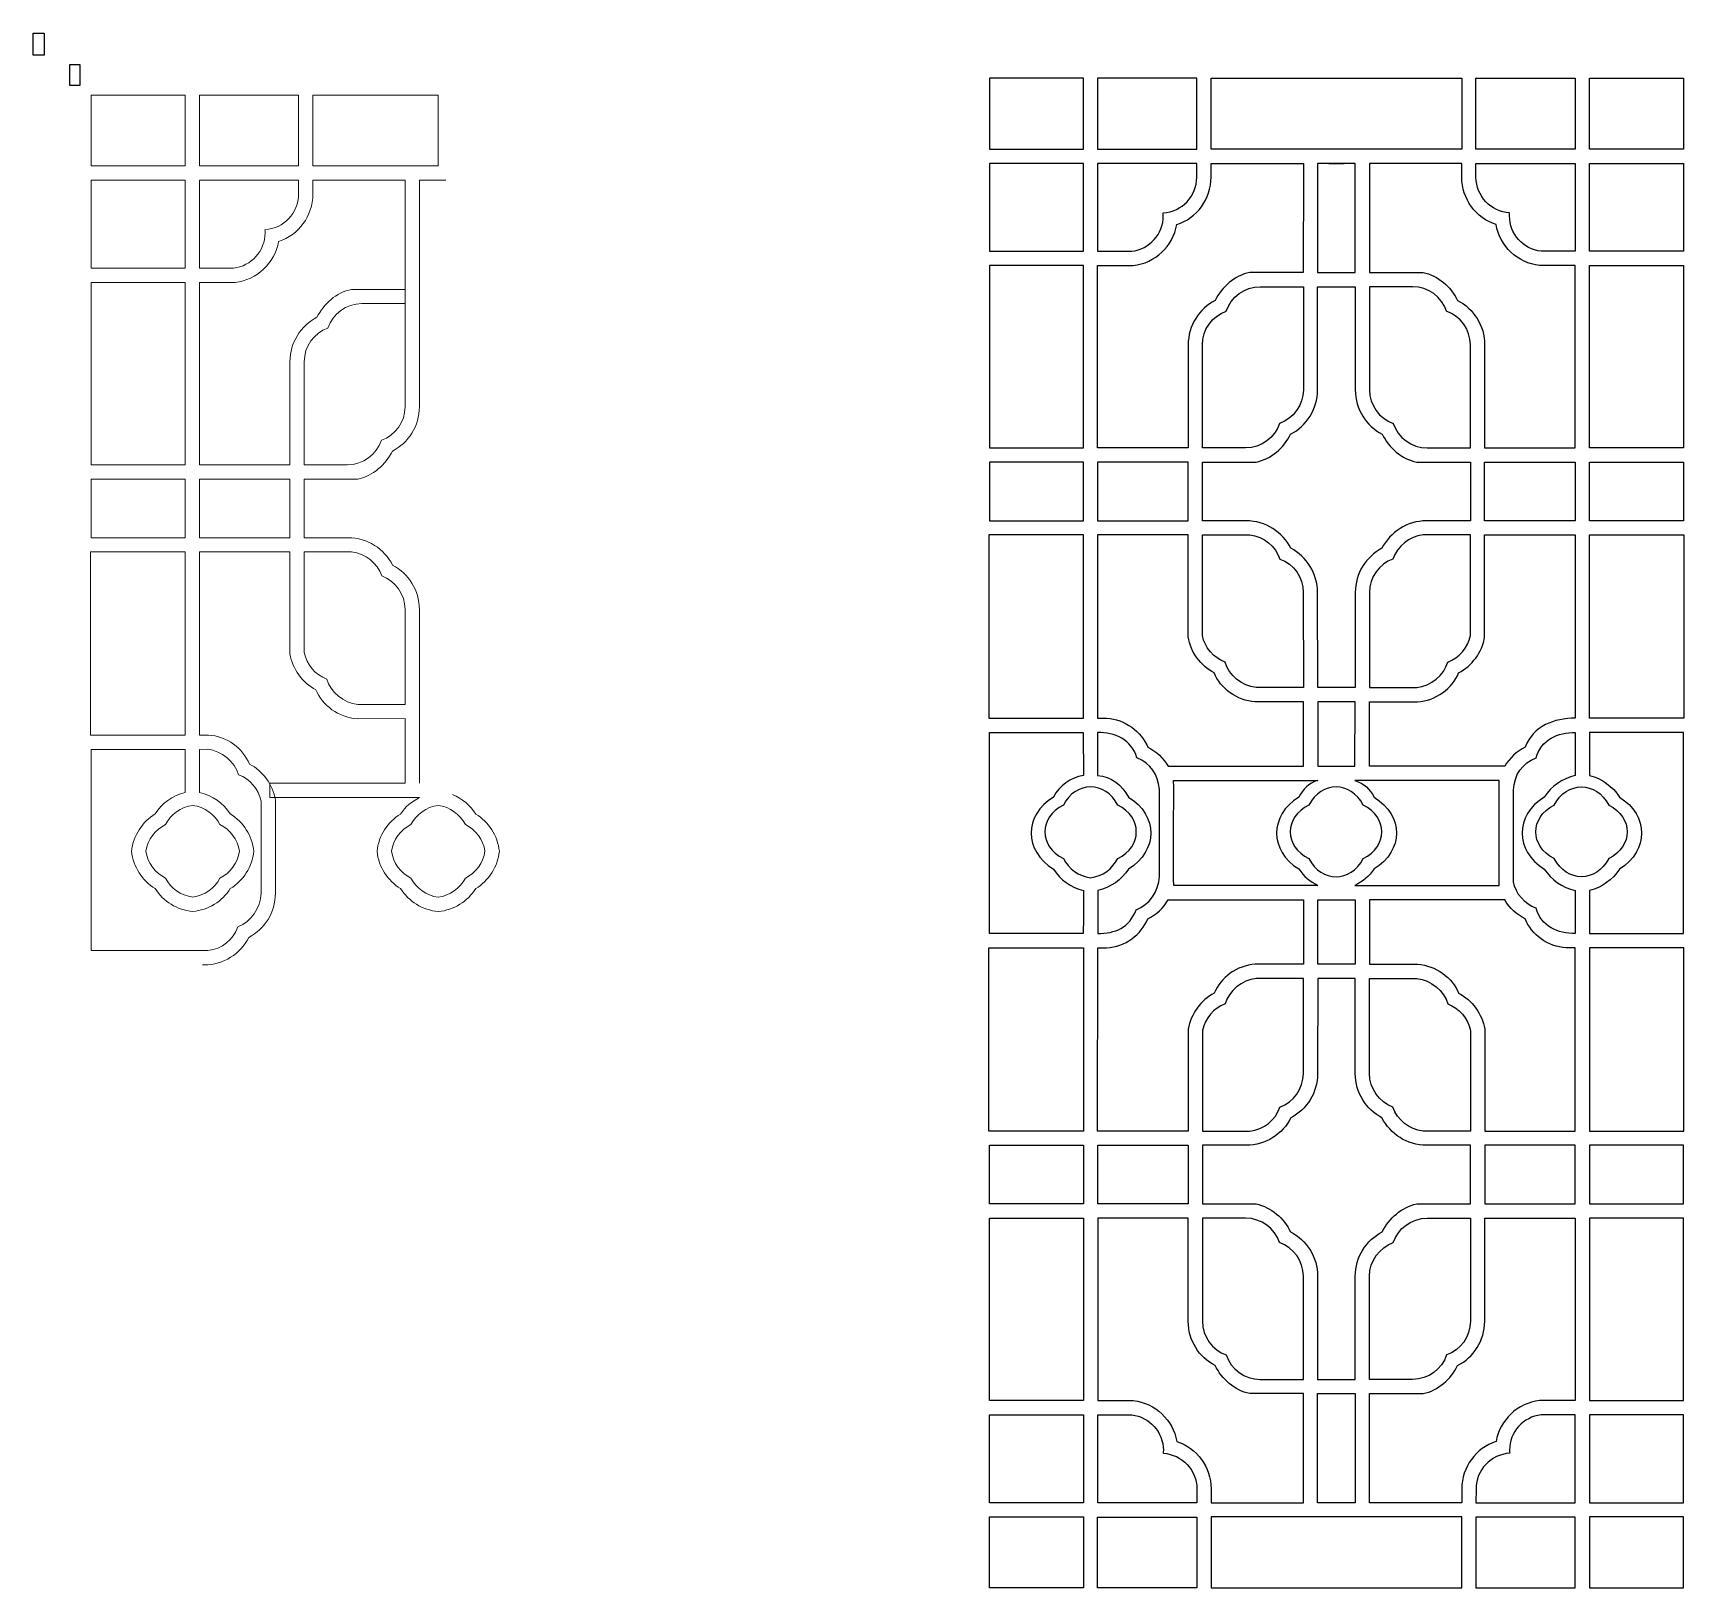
# Model space of a CAD drawing. Header units: centimetres. Extents: x -21 to 187, y -91 to 105.
import ezdxf

# ---------------------------------------------------------------- set-up
doc = ezdxf.new("R2010")
doc.units = ezdxf.units.CM
doc.header["$MEASUREMENT"] = 0
doc.header["$XCLIPFRAME"] = 0
doc.layers.add('layer 1', color=7, linetype='Continuous')
picture_1 = doc.add_image_def('image1.jpg', size_in_pixel=(2031, 5080))
picture_2 = doc.add_image_def('image2.jpg', size_in_pixel=(7200, 14400))

msp = doc.modelspace()

# ---------------------------------------------------------------- linework, layer by layer
at = {"layer": 'layer 1', "color": 250, "lineweight": 9}
for points in [[(-14.10688, 88.51591), (-2.25984, 88.51591), (-2.25984, 97.46203), (-14.10688, 97.46203), (-14.10688, 88.51591)], [(-0.46235, 88.51808), (12.05423, 88.51808), (12.05423, 97.46416), (-0.46235, 97.46416), (-0.46235, 88.51808)], [(13.85499, 88.51592), (29.65617, 88.51592), (29.65617, 97.46416), (13.85499, 97.46416), (13.85499, 88.51592)], [(-14.10894, 75.63768), (-2.26018, 75.63768), (-2.26018, 86.71766), (-14.10894, 86.71766), (-14.10894, 75.63768)], [(-14.10894, 50.84296), (-2.26034, 50.84296), (-2.26034, 73.83774), (-14.10894, 73.83774), (-14.10894, 50.84296)], [(-14.10891, 41.64616), (-2.25985, 41.64616), (-2.25985, 49.04254), (-14.10891, 49.04254), (-14.10891, 41.64616)], [(-0.4602, 41.64493), (10.95792, 41.64493), (10.95792, 49.04407), (-0.4602, 49.04407), (-0.4602, 41.64493)], [(-14.17743, 16.76482), (-2.26017, 16.76482), (-2.26017, 39.86654), (-14.17743, 39.86654), (-14.17743, 16.76482)]]:
    msp.add_lwpolyline(points, close=True, dxfattribs=at)
at = {"layer": 'layer 1', "color": 114}
for points, knots in [([(99.17162, 99.59304), (99.17162, 99.59304), (111.01866, 99.59304), (111.01866, 99.59304), (111.01866, 99.59304), (111.01866, 99.59304), (111.01866, 90.64692), (111.01866, 90.64692), (111.01866, 90.64692), (111.01866, 90.64692), (99.17162, 90.64692), (99.17162, 90.64692), (99.17162, 90.64692), (99.17162, 90.64692), (99.17162, 99.59304), (99.17162, 99.59304)], [0, 0, 0, 0, 0.2, 0.2, 0.2, 0.2, 0.4, 0.4, 0.4, 0.4, 0.6, 0.6, 0.6, 0.6, 1, 1, 1, 1]), ([(112.81615, 99.59517), (112.81615, 99.59517), (125.33274, 99.59517), (125.33274, 99.59517), (125.33274, 99.59517), (125.33274, 99.59517), (125.33274, 90.64907), (125.33274, 90.64907), (125.33274, 90.64907), (125.33274, 90.64907), (112.81615, 90.64907), (112.81615, 90.64907), (112.81615, 90.64907), (112.81615, 90.64907), (112.81615, 99.59517), (112.81615, 99.59517)], [0, 0, 0, 0, 0.2, 0.2, 0.2, 0.2, 0.4, 0.4, 0.4, 0.4, 0.6, 0.6, 0.6, 0.6, 1, 1, 1, 1]), ([(158.72719, 90.64694), (158.72719, 90.64694), (158.72719, 99.59519), (158.72719, 99.59519), (158.72719, 99.59519), (158.72719, 99.59519), (127.13349, 99.59517), (127.13349, 99.59517), (127.13349, 99.59517), (127.13349, 99.59517), (127.13349, 90.64692), (127.13349, 90.64692), (127.13349, 90.64692), (127.13349, 90.64692), (158.72719, 90.64694), (158.72719, 90.64694)], [0, 0, 0, 0, 0.2, 0.2, 0.2, 0.2, 0.4, 0.4, 0.4, 0.4, 0.6, 0.6, 0.6, 0.6, 1, 1, 1, 1]), ([(173.04453, 99.59519), (173.04453, 99.59519), (160.52794, 99.59519), (160.52794, 99.59519), (160.52794, 99.59519), (160.52794, 99.59519), (160.52794, 90.64909), (160.52794, 90.64909), (160.52794, 90.64909), (160.52794, 90.64909), (173.04453, 90.64909), (173.04453, 90.64909), (173.04453, 90.64909), (173.04453, 90.64909), (173.04453, 99.59519), (173.04453, 99.59519)], [0, 0, 0, 0, 0.2, 0.2, 0.2, 0.2, 0.4, 0.4, 0.4, 0.4, 0.6, 0.6, 0.6, 0.6, 1, 1, 1, 1]), ([(186.68906, 99.59306), (186.68906, 99.59306), (174.84202, 99.59306), (174.84202, 99.59306), (174.84202, 99.59306), (174.84202, 99.59306), (174.84202, 90.64694), (174.84202, 90.64694), (174.84202, 90.64694), (174.84202, 90.64694), (186.68906, 90.64694), (186.68906, 90.64694), (186.68906, 90.64694), (186.68906, 90.64694), (186.68906, 99.59306), (186.68906, 99.59306)], [0, 0, 0, 0, 0.2, 0.2, 0.2, 0.2, 0.4, 0.4, 0.4, 0.4, 0.6, 0.6, 0.6, 0.6, 1, 1, 1, 1]), ([(99.16956, 88.84867), (99.16956, 88.84867), (111.01833, 88.84867), (111.01833, 88.84867), (111.01833, 88.84867), (111.01833, 88.84867), (111.01833, 77.76869), (111.01833, 77.76869), (111.01833, 77.76869), (111.01833, 77.76869), (99.16956, 77.76869), (99.16956, 77.76869), (99.16956, 77.76869), (99.16956, 77.76869), (99.16956, 88.84867), (99.16956, 88.84867)], [0, 0, 0, 0, 0.2, 0.2, 0.2, 0.2, 0.4, 0.4, 0.4, 0.4, 0.6, 0.6, 0.6, 0.6, 1, 1, 1, 1]), ([(125.33391, 88.84599), (125.33391, 88.84599), (125.32842, 87.10897), (125.32842, 87.10897), (125.32842, 87.10897), (125.32085, 84.70986), (123.45035, 82.74857), (121.08425, 82.61612), (121.08425, 82.61612), (121.09458, 82.49175), (121.09985, 82.36593), (121.09985, 82.2389), (121.09985, 82.2389), (121.09985, 79.92989), (119.35983, 78.02643), (117.11974, 77.7686), (117.11974, 77.7686), (117.11974, 77.7686), (112.82054, 77.76915), (112.82054, 77.76915), (112.82054, 77.76915), (112.82054, 77.76915), (112.82054, 88.85082), (112.82054, 88.85082), (112.82054, 88.85082), (112.82054, 88.85082), (125.33391, 88.84599), (125.33391, 88.84599)], [0, 0, 0, 0, 0.125, 0.125, 0.125, 0.125, 0.25, 0.25, 0.25, 0.25, 0.375, 0.375, 0.375, 0.375, 0.5, 0.5, 0.5, 0.5, 0.625, 0.625, 0.625, 0.625, 0.75, 0.75, 0.75, 0.75, 1, 1, 1, 1]), ([(138.75683, 75.09631), (138.757, 79.67971), (138.75984, 84.26313), (138.75891, 88.84652), (138.75891, 88.84652), (138.75891, 88.84652), (127.13286, 88.84565), (127.13286, 88.84565), (127.13286, 88.84565), (127.13286, 88.84565), (127.12842, 87.10897), (127.12842, 87.10897), (127.12842, 87.10897), (127.1213, 84.31919), (125.31439, 81.95238), (122.80149, 81.12425), (122.80149, 81.12425), (122.31564, 78.40403), (120.08361, 76.28003), (117.30641, 75.97008), (117.30641, 75.97008), (117.30641, 75.97008), (112.82054, 75.97813), (112.82054, 75.97813), (112.82054, 75.97813), (112.82054, 75.97813), (112.82054, 52.9761), (112.82054, 52.9761), (112.82054, 52.9761), (112.82054, 52.9761), (124.23692, 52.97341), (124.23692, 52.97341), (124.23692, 52.97341), (124.23692, 52.97341), (124.23694, 65.96791), (124.23694, 65.96791), (124.23694, 65.96791), (124.23694, 68.40491), (125.62026, 70.51917), (127.64546, 71.56695), (127.64546, 71.56695), (128.48654, 73.27995), (130.08264, 74.69255), (131.99951, 75.09631), (131.99951, 75.09631), (131.99951, 75.09631), (138.75683, 75.09631), (138.75683, 75.09631)], [0, 0, 0, 0, 0.076923077, 0.076923077, 0.076923077, 0.076923077, 0.153846154, 0.153846154, 0.153846154, 0.153846154, 0.230769231, 0.230769231, 0.230769231, 0.230769231, 0.307692308, 0.307692308, 0.307692308, 0.307692308, 0.384615385, 0.384615385, 0.384615385, 0.384615385, 0.461538462, 0.461538462, 0.461538462, 0.461538462, 0.538461538, 0.538461538, 0.538461538, 0.538461538, 0.615384615, 0.615384615, 0.615384615, 0.615384615, 0.692307692, 0.692307692, 0.692307692, 0.692307692, 0.769230769, 0.769230769, 0.769230769, 0.769230769, 0.846153846, 0.846153846, 0.846153846, 0.846153846, 1, 1, 1, 1]), ([(141.96117, 88.84571), (141.96117, 88.84571), (145.30197, 88.84551), (145.30197, 88.84551), (145.30197, 88.84551), (145.30197, 88.84551), (145.30181, 75.09631), (145.30181, 75.09631), (145.30181, 75.09631), (145.30181, 75.09631), (140.55887, 75.09631), (140.55887, 75.09631), (140.55887, 75.09631), (140.55887, 75.09631), (140.55871, 88.84549), (140.55871, 88.84549), (140.55871, 88.84549), (140.55871, 88.84549), (143.89951, 88.84569), (143.89951, 88.84569), (143.89951, 88.84569), (143.89951, 88.84569), (141.96117, 88.84571), (141.96117, 88.84571)], [0, 0, 0, 0, 0.142857143, 0.142857143, 0.142857143, 0.142857143, 0.285714286, 0.285714286, 0.285714286, 0.285714286, 0.428571429, 0.428571429, 0.428571429, 0.428571429, 0.571428571, 0.571428571, 0.571428571, 0.571428571, 0.714285714, 0.714285714, 0.714285714, 0.714285714, 1, 1, 1, 1]), ([(147.10093, 75.09632), (147.10076, 79.6797), (147.10084, 84.26315), (147.10177, 88.84654), (147.10177, 88.84654), (147.10177, 88.84654), (158.72782, 88.84567), (158.72782, 88.84567), (158.72782, 88.84567), (158.72782, 88.84567), (158.73226, 87.10899), (158.73226, 87.10899), (158.73226, 87.10899), (158.73938, 84.31921), (160.54629, 81.9524), (163.05919, 81.12427), (163.05919, 81.12427), (163.54504, 78.40405), (165.77707, 76.28005), (168.55427, 75.9701), (168.55427, 75.9701), (168.55427, 75.9701), (173.04014, 75.97815), (173.04014, 75.97815), (173.04014, 75.97815), (173.04014, 75.97815), (173.04014, 52.97612), (173.04014, 52.97612), (173.04014, 52.97612), (173.04014, 52.97612), (161.62376, 52.97343), (161.62376, 52.97343), (161.62376, 52.97343), (161.62376, 52.97343), (161.62374, 65.96793), (161.62374, 65.96793), (161.62374, 65.96793), (161.62374, 68.40493), (160.24042, 70.51919), (158.21522, 71.56697), (158.21522, 71.56697), (157.37414, 73.27997), (155.77804, 74.69257), (153.86117, 75.09633), (153.86117, 75.09633), (153.86117, 75.09633), (147.10093, 75.09632), (147.10093, 75.09632)], [0, 0, 0, 0, 0.076923077, 0.076923077, 0.076923077, 0.076923077, 0.153846154, 0.153846154, 0.153846154, 0.153846154, 0.230769231, 0.230769231, 0.230769231, 0.230769231, 0.307692308, 0.307692308, 0.307692308, 0.307692308, 0.384615385, 0.384615385, 0.384615385, 0.384615385, 0.461538462, 0.461538462, 0.461538462, 0.461538462, 0.538461538, 0.538461538, 0.538461538, 0.538461538, 0.615384615, 0.615384615, 0.615384615, 0.615384615, 0.692307692, 0.692307692, 0.692307692, 0.692307692, 0.769230769, 0.769230769, 0.769230769, 0.769230769, 0.846153846, 0.846153846, 0.846153846, 0.846153846, 1, 1, 1, 1]), ([(160.52677, 88.84601), (160.52677, 88.84601), (160.53226, 87.10899), (160.53226, 87.10899), (160.53226, 87.10899), (160.53983, 84.70988), (162.41033, 82.74859), (164.77643, 82.61614), (164.77643, 82.61614), (164.7661, 82.49177), (164.76083, 82.36595), (164.76083, 82.23892), (164.76083, 82.23892), (164.76083, 79.92991), (166.50085, 78.02645), (168.74094, 77.76862), (168.74094, 77.76862), (168.74094, 77.76862), (173.04014, 77.76917), (173.04014, 77.76917), (173.04014, 77.76917), (173.04014, 77.76917), (173.04014, 88.85084), (173.04014, 88.85084), (173.04014, 88.85084), (173.04014, 88.85084), (160.52677, 88.84601), (160.52677, 88.84601)], [0, 0, 0, 0, 0.125, 0.125, 0.125, 0.125, 0.25, 0.25, 0.25, 0.25, 0.375, 0.375, 0.375, 0.375, 0.5, 0.5, 0.5, 0.5, 0.625, 0.625, 0.625, 0.625, 0.75, 0.75, 0.75, 0.75, 1, 1, 1, 1]), ([(186.69112, 88.84869), (186.69112, 88.84869), (174.84235, 88.84869), (174.84235, 88.84869), (174.84235, 88.84869), (174.84235, 88.84869), (174.84235, 77.76871), (174.84235, 77.76871), (174.84235, 77.76871), (174.84235, 77.76871), (186.69112, 77.76871), (186.69112, 77.76871), (186.69112, 77.76871), (186.69112, 77.76871), (186.69112, 88.84869), (186.69112, 88.84869)], [0, 0, 0, 0, 0.2, 0.2, 0.2, 0.2, 0.4, 0.4, 0.4, 0.4, 0.6, 0.6, 0.6, 0.6, 1, 1, 1, 1]), ([(99.16956, 75.96875), (99.16956, 75.96875), (111.01816, 75.96875), (111.01816, 75.96875), (111.01816, 75.96875), (111.01816, 75.96875), (111.01816, 52.97395), (111.01816, 52.97395), (111.01816, 52.97395), (111.01816, 52.97395), (99.16956, 52.97395), (99.16956, 52.97395), (99.16956, 52.97395), (99.16956, 52.97395), (99.16956, 75.96875), (99.16956, 75.96875)], [0, 0, 0, 0, 0.2, 0.2, 0.2, 0.2, 0.4, 0.4, 0.4, 0.4, 0.6, 0.6, 0.6, 0.6, 1, 1, 1, 1]), ([(186.69112, 75.96877), (186.69112, 75.96877), (174.84252, 75.96877), (174.84252, 75.96877), (174.84252, 75.96877), (174.84252, 75.96877), (174.84252, 52.97397), (174.84252, 52.97397), (174.84252, 52.97397), (174.84252, 52.97397), (186.69112, 52.97397), (186.69112, 52.97397), (186.69112, 52.97397), (186.69112, 52.97397), (186.69112, 75.96877), (186.69112, 75.96877)], [0, 0, 0, 0, 0.2, 0.2, 0.2, 0.2, 0.4, 0.4, 0.4, 0.4, 0.6, 0.6, 0.6, 0.6, 1, 1, 1, 1]), ([(138.75965, 73.29273), (136.94035, 73.29273), (135.13821, 73.29663), (133.31893, 73.29663), (133.31893, 73.29663), (131.32859, 73.29663), (129.62463, 72.00162), (129.0312, 70.21007), (129.0312, 70.21007), (127.28597, 69.59089), (126.03688, 67.92507), (126.03688, 65.96784), (126.03688, 65.96784), (126.03688, 61.6364), (126.03711, 57.30492), (126.03689, 52.97341), (126.03689, 52.97341), (127.85619, 52.97341), (129.65659, 52.9735), (131.47587, 52.9735), (131.47587, 52.9735), (133.46621, 52.9735), (135.17017, 54.26851), (135.7636, 56.06006), (135.7636, 56.06006), (137.50883, 56.67924), (138.75906, 58.34506), (138.75906, 60.30229), (138.75906, 60.30229), (138.75906, 64.63242), (138.75943, 68.96258), (138.75965, 73.29273)], [0, 0, 0, 0, 0.111111111, 0.111111111, 0.111111111, 0.111111111, 0.222222222, 0.222222222, 0.222222222, 0.222222222, 0.333333333, 0.333333333, 0.333333333, 0.333333333, 0.444444444, 0.444444444, 0.444444444, 0.444444444, 0.555555556, 0.555555556, 0.555555556, 0.555555556, 0.666666667, 0.666666667, 0.666666667, 0.666666667, 0.777777778, 0.777777778, 0.777777778, 0.777777778, 1, 1, 1, 1]), ([(145.30177, 73.29275), (145.30177, 73.29275), (140.55891, 73.29275), (140.55891, 73.29275), (140.55891, 73.29275), (140.55891, 73.29275), (140.55906, 60.30229), (140.55906, 60.30229), (140.55906, 60.30229), (140.55908, 57.86529), (139.17454, 55.75096), (137.14934, 54.70318), (137.14934, 54.70318), (136.30826, 52.99018), (134.71216, 51.57758), (132.79529, 51.17382), (132.79529, 51.17382), (132.79529, 51.17382), (126.03797, 51.17382), (126.03797, 51.17382), (126.03797, 51.17382), (126.03797, 51.17382), (126.03797, 43.77969), (126.03797, 43.77969), (126.03797, 43.77969), (127.87951, 43.7784), (129.72119, 43.77969), (131.56266, 43.77969), (131.56266, 43.77969), (134.02109, 43.77969), (136.1511, 42.37076), (137.18911, 40.31648), (137.18911, 40.31648), (139.1909, 39.26116), (140.55207, 37.15978), (140.55576, 34.74005), (140.55576, 34.74005), (140.55576, 34.74005), (140.57401, 22.76757), (140.57401, 22.76757), (140.57401, 22.76757), (140.57401, 22.76757), (145.2868, 22.76825), (145.2868, 22.76825), (145.2868, 22.76825), (145.2868, 22.76825), (145.30492, 34.74007), (145.30492, 34.74007), (145.30492, 34.74007), (145.30861, 37.1598), (146.66978, 39.26118), (148.67157, 40.3165), (148.67157, 40.3165), (149.70958, 42.37078), (151.83959, 43.77971), (154.29802, 43.77971), (154.29802, 43.77971), (156.13949, 43.77971), (157.98117, 43.77842), (159.82271, 43.77971), (159.82271, 43.77971), (159.82271, 43.77971), (159.82271, 51.17384), (159.82271, 51.17384), (159.82271, 51.17384), (159.82271, 51.17384), (153.06539, 51.17384), (153.06539, 51.17384), (153.06539, 51.17384), (151.14852, 51.5776), (149.55242, 52.9902), (148.71134, 54.7032), (148.71134, 54.7032), (146.68614, 55.75098), (145.30159, 57.86531), (145.30162, 60.30231), (145.30162, 60.30231), (145.30162, 60.30231), (145.30177, 73.29275), (145.30177, 73.29275)], [0, 0, 0, 0, 0.047619048, 0.047619048, 0.047619048, 0.047619048, 0.095238095, 0.095238095, 0.095238095, 0.095238095, 0.142857143, 0.142857143, 0.142857143, 0.142857143, 0.19047619, 0.19047619, 0.19047619, 0.19047619, 0.238095238, 0.238095238, 0.238095238, 0.238095238, 0.285714286, 0.285714286, 0.285714286, 0.285714286, 0.333333333, 0.333333333, 0.333333333, 0.333333333, 0.380952381, 0.380952381, 0.380952381, 0.380952381, 0.428571429, 0.428571429, 0.428571429, 0.428571429, 0.476190476, 0.476190476, 0.476190476, 0.476190476, 0.523809524, 0.523809524, 0.523809524, 0.523809524, 0.571428571, 0.571428571, 0.571428571, 0.571428571, 0.619047619, 0.619047619, 0.619047619, 0.619047619, 0.666666667, 0.666666667, 0.666666667, 0.666666667, 0.714285714, 0.714285714, 0.714285714, 0.714285714, 0.761904762, 0.761904762, 0.761904762, 0.761904762, 0.80952381, 0.80952381, 0.80952381, 0.80952381, 0.857142857, 0.857142857, 0.857142857, 0.857142857, 0.904761905, 0.904761905, 0.904761905, 0.904761905, 1, 1, 1, 1]), ([(147.10101, 73.29275), (148.92031, 73.29275), (150.72247, 73.29665), (152.54175, 73.29665), (152.54175, 73.29665), (154.53209, 73.29665), (156.23605, 72.00164), (156.82948, 70.21009), (156.82948, 70.21009), (158.57471, 69.59091), (159.8238, 67.92509), (159.8238, 65.96786), (159.8238, 65.96786), (159.8238, 61.63642), (159.82357, 57.30494), (159.82379, 52.97343), (159.82379, 52.97343), (158.00449, 52.97343), (156.20409, 52.97352), (154.38481, 52.97352), (154.38481, 52.97352), (152.39447, 52.97352), (150.69051, 54.26853), (150.09708, 56.06008), (150.09708, 56.06008), (148.35185, 56.67926), (147.10162, 58.34508), (147.10162, 60.30231), (147.10162, 60.30231), (147.10162, 64.63245), (147.10123, 68.96259), (147.10101, 73.29275)], [0, 0, 0, 0, 0.111111111, 0.111111111, 0.111111111, 0.111111111, 0.222222222, 0.222222222, 0.222222222, 0.222222222, 0.333333333, 0.333333333, 0.333333333, 0.333333333, 0.444444444, 0.444444444, 0.444444444, 0.444444444, 0.555555556, 0.555555556, 0.555555556, 0.555555556, 0.666666667, 0.666666667, 0.666666667, 0.666666667, 0.777777778, 0.777777778, 0.777777778, 0.777777778, 1, 1, 1, 1]), ([(99.16959, 51.17355), (99.16959, 51.17355), (111.01866, 51.17355), (111.01866, 51.17355), (111.01866, 51.17355), (111.01866, 51.17355), (111.01866, 43.77717), (111.01866, 43.77717), (111.01866, 43.77717), (111.01866, 43.77717), (99.16959, 43.77717), (99.16959, 43.77717), (99.16959, 43.77717), (99.16959, 43.77717), (99.16959, 51.17355), (99.16959, 51.17355)], [0, 0, 0, 0, 0.2, 0.2, 0.2, 0.2, 0.4, 0.4, 0.4, 0.4, 0.6, 0.6, 0.6, 0.6, 1, 1, 1, 1]), ([(112.8183, 51.17508), (112.8183, 51.17508), (124.23642, 51.17508), (124.23642, 51.17508), (124.23642, 51.17508), (124.23642, 51.17508), (124.23642, 43.77592), (124.23642, 43.77592), (124.23642, 43.77592), (124.23642, 43.77592), (112.8183, 43.77592), (112.8183, 43.77592), (112.8183, 43.77592), (112.8183, 43.77592), (112.8183, 51.17508), (112.8183, 51.17508)], [0, 0, 0, 0, 0.2, 0.2, 0.2, 0.2, 0.4, 0.4, 0.4, 0.4, 0.6, 0.6, 0.6, 0.6, 1, 1, 1, 1]), ([(173.04238, 51.1751), (173.04238, 51.1751), (161.62426, 51.1751), (161.62426, 51.1751), (161.62426, 51.1751), (161.62426, 51.1751), (161.62426, 43.77594), (161.62426, 43.77594), (161.62426, 43.77594), (161.62426, 43.77594), (173.04238, 43.77594), (173.04238, 43.77594), (173.04238, 43.77594), (173.04238, 43.77594), (173.04238, 51.1751), (173.04238, 51.1751)], [0, 0, 0, 0, 0.2, 0.2, 0.2, 0.2, 0.4, 0.4, 0.4, 0.4, 0.6, 0.6, 0.6, 0.6, 1, 1, 1, 1]), ([(186.69109, 51.17357), (186.69109, 51.17357), (174.84202, 51.17357), (174.84202, 51.17357), (174.84202, 51.17357), (174.84202, 51.17357), (174.84202, 43.77719), (174.84202, 43.77719), (174.84202, 43.77719), (174.84202, 43.77719), (186.69109, 43.77719), (186.69109, 43.77719), (186.69109, 43.77719), (186.69109, 43.77719), (186.69109, 51.17357), (186.69109, 51.17357)], [0, 0, 0, 0, 0.2, 0.2, 0.2, 0.2, 0.4, 0.4, 0.4, 0.4, 0.6, 0.6, 0.6, 0.6, 1, 1, 1, 1]), ([(99.10107, 41.99755), (99.10107, 41.99755), (111.01833, 41.99755), (111.01833, 41.99755), (111.01833, 41.99755), (111.01833, 41.99755), (111.01833, 18.89582), (111.01833, 18.89582), (111.01833, 18.89582), (111.01833, 18.89582), (99.10107, 18.89582), (99.10107, 18.89582), (99.10107, 18.89582), (99.10107, 18.89582), (99.10107, 41.99755), (99.10107, 41.99755)], [0, 0, 0, 0, 0.2, 0.2, 0.2, 0.2, 0.4, 0.4, 0.4, 0.4, 0.6, 0.6, 0.6, 0.6, 1, 1, 1, 1]), ([(121.70397, 12.83634), (121.10911, 13.90591), (120.2118, 14.68017), (119.12769, 15.25168), (119.12769, 15.25168), (118.3445, 17.20823), (116.25624, 18.77086), (113.94618, 18.89689), (113.94618, 18.89689), (113.94618, 18.89689), (112.8183, 18.89611), (112.8183, 18.89611), (112.8183, 18.89611), (112.8183, 18.89611), (112.81723, 41.9954), (112.81723, 41.9954), (112.81723, 41.9954), (112.81723, 41.9954), (124.2369, 41.9954), (124.2369, 41.9954), (124.2369, 41.9954), (124.2369, 41.9954), (124.2369, 29.14454), (124.2369, 29.14454), (124.2369, 29.14454), (124.56579, 27.17379), (125.80987, 25.51252), (127.51736, 24.61236), (127.51736, 24.61236), (128.30055, 22.65581), (130.38881, 21.09318), (132.69887, 20.96715), (132.69887, 20.96715), (132.69887, 20.96715), (138.76319, 20.96927), (138.76319, 20.96927), (138.76319, 20.96927), (138.76319, 20.96927), (138.7586, 12.83543), (138.7586, 12.83543), (138.7586, 12.83543), (138.7586, 12.83543), (121.70397, 12.83634), (121.70397, 12.83634)], [0, 0, 0, 0, 0.083333333, 0.083333333, 0.083333333, 0.083333333, 0.166666667, 0.166666667, 0.166666667, 0.166666667, 0.25, 0.25, 0.25, 0.25, 0.333333333, 0.333333333, 0.333333333, 0.333333333, 0.416666667, 0.416666667, 0.416666667, 0.416666667, 0.5, 0.5, 0.5, 0.5, 0.583333333, 0.583333333, 0.583333333, 0.583333333, 0.666666667, 0.666666667, 0.666666667, 0.666666667, 0.75, 0.75, 0.75, 0.75, 0.833333333, 0.833333333, 0.833333333, 0.833333333, 1, 1, 1, 1]), ([(126.03651, 29.31), (126.34293, 27.76282), (127.44278, 26.50075), (128.89422, 25.96553), (128.89422, 25.96553), (129.32366, 24.34357), (131.02598, 22.93436), (132.79529, 22.76061), (132.79529, 22.76061), (132.79529, 22.76061), (138.75867, 22.76758), (138.75867, 22.76758), (138.75867, 22.76758), (138.75867, 22.76758), (138.75576, 34.74005), (138.75576, 34.74005), (138.75576, 34.74005), (138.7553, 36.67779), (137.53033, 38.32976), (135.81225, 38.96331), (135.81225, 38.96331), (135.24585, 40.58527), (133.77879, 41.82126), (132.00948, 41.99501), (132.00948, 41.99501), (132.00948, 41.99501), (126.03611, 41.9949), (126.03611, 41.9949), (126.03611, 41.9949), (126.03611, 41.9949), (126.03651, 29.31), (126.03651, 29.31)], [0, 0, 0, 0, 0.111111111, 0.111111111, 0.111111111, 0.111111111, 0.222222222, 0.222222222, 0.222222222, 0.222222222, 0.333333333, 0.333333333, 0.333333333, 0.333333333, 0.444444444, 0.444444444, 0.444444444, 0.444444444, 0.555555556, 0.555555556, 0.555555556, 0.555555556, 0.666666667, 0.666666667, 0.666666667, 0.666666667, 0.777777778, 0.777777778, 0.777777778, 0.777777778, 1, 1, 1, 1]), ([(166.73299, 15.2517), (167.81177, 17.94669), (170.38324, 18.89796), (173.04238, 18.89613), (173.04238, 18.89613), (173.04238, 18.89613), (173.04345, 41.99542), (173.04345, 41.99542), (173.04345, 41.99542), (173.04345, 41.99542), (161.62378, 41.99542), (161.62378, 41.99542), (161.62378, 41.99542), (161.62378, 41.99542), (161.62378, 29.14456), (161.62378, 29.14456), (161.62378, 29.14456), (161.29489, 27.17381), (160.05081, 25.51254), (158.34332, 24.61238), (158.34332, 24.61238), (157.56013, 22.65583), (155.47187, 21.0932), (153.16181, 20.96717), (153.16181, 20.96717), (153.16181, 20.96717), (147.09749, 20.96929), (147.09749, 20.96929), (147.09749, 20.96929), (147.09749, 20.96929), (147.10208, 12.83545), (147.10208, 12.83545), (147.10208, 12.83545), (147.10208, 12.83545), (164.15671, 12.83636), (164.15671, 12.83636), (164.15671, 12.83636), (164.74792, 13.89935), (165.66749, 14.68999), (166.73299, 15.2517)], [0, 0, 0, 0, 0.090909091, 0.090909091, 0.090909091, 0.090909091, 0.181818182, 0.181818182, 0.181818182, 0.181818182, 0.272727273, 0.272727273, 0.272727273, 0.272727273, 0.363636364, 0.363636364, 0.363636364, 0.363636364, 0.454545455, 0.454545455, 0.454545455, 0.454545455, 0.545454545, 0.545454545, 0.545454545, 0.545454545, 0.636363636, 0.636363636, 0.636363636, 0.636363636, 0.727272727, 0.727272727, 0.727272727, 0.727272727, 0.818181818, 0.818181818, 0.818181818, 0.818181818, 1, 1, 1, 1]), ([(159.82417, 29.31002), (159.51775, 27.76284), (158.4179, 26.50077), (156.96646, 25.96555), (156.96646, 25.96555), (156.53702, 24.34359), (154.8347, 22.93438), (153.06539, 22.76063), (153.06539, 22.76063), (153.06539, 22.76063), (147.10201, 22.7676), (147.10201, 22.7676), (147.10201, 22.7676), (147.10201, 22.7676), (147.10492, 34.74007), (147.10492, 34.74007), (147.10492, 34.74007), (147.10538, 36.67781), (148.33035, 38.32978), (150.04843, 38.96333), (150.04843, 38.96333), (150.61483, 40.58529), (152.08189, 41.82128), (153.8512, 41.99503), (153.8512, 41.99503), (153.8512, 41.99503), (159.82457, 41.99492), (159.82457, 41.99492), (159.82457, 41.99492), (159.82457, 41.99492), (159.82417, 29.31002), (159.82417, 29.31002)], [0, 0, 0, 0, 0.111111111, 0.111111111, 0.111111111, 0.111111111, 0.222222222, 0.222222222, 0.222222222, 0.222222222, 0.333333333, 0.333333333, 0.333333333, 0.333333333, 0.444444444, 0.444444444, 0.444444444, 0.444444444, 0.555555556, 0.555555556, 0.555555556, 0.555555556, 0.666666667, 0.666666667, 0.666666667, 0.666666667, 0.777777778, 0.777777778, 0.777777778, 0.777777778, 1, 1, 1, 1]), ([(186.75961, 41.99757), (186.75961, 41.99757), (174.84235, 41.99757), (174.84235, 41.99757), (174.84235, 41.99757), (174.84235, 41.99757), (174.84235, 18.89584), (174.84235, 18.89584), (174.84235, 18.89584), (174.84235, 18.89584), (186.75961, 18.89584), (186.75961, 18.89584), (186.75961, 18.89584), (186.75961, 18.89584), (186.75961, 41.99757), (186.75961, 41.99757)], [0, 0, 0, 0, 0.2, 0.2, 0.2, 0.2, 0.4, 0.4, 0.4, 0.4, 0.6, 0.6, 0.6, 0.6, 1, 1, 1, 1]), ([(140.57676, 20.96927), (140.57676, 20.96927), (145.28388, 20.96928), (145.28388, 20.96928), (145.28388, 20.96928), (145.28388, 20.96928), (145.27149, 12.83544), (145.27149, 12.83544), (145.27149, 12.83544), (145.27149, 12.83544), (140.58919, 12.83542), (140.58919, 12.83542), (140.58919, 12.83542), (140.58919, 12.83542), (140.57676, 20.96927), (140.57676, 20.96927)], [0, 0, 0, 0, 0.2, 0.2, 0.2, 0.2, 0.4, 0.4, 0.4, 0.4, 0.6, 0.6, 0.6, 0.6, 1, 1, 1, 1]), ([(111.00454, -8.2568), (111.00454, -8.2568), (111.02167, -8.25746), (111.02268, -2.84349), (111.02268, -2.84349), (109.43944, -2.44845), (108.09308, -1.45424), (107.23852, -0.1158), (107.23852, -0.1158), (103.50594, 2.1781), (103.50271, 6.65819), (107.23551, 8.95223), (107.23551, 8.95223), (108.02159, 10.41907), (109.36795, 11.36192), (111.01967, 11.67992), (111.01967, 11.67992), (111.01967, 11.67992), (111.00154, 17.09389), (111.00154, 17.09389), (111.00154, 17.09389), (111.00154, 17.09389), (99.17162, 17.09389), (99.17162, 17.09389), (99.17162, 17.09389), (99.17162, 17.09389), (99.16861, -8.25746), (99.16861, -8.25746), (99.16861, -8.25746), (99.16861, -8.25746), (111.00454, -8.2568), (111.00454, -8.2568)], [0, 0, 0, 0, 0.111111111, 0.111111111, 0.111111111, 0.111111111, 0.222222222, 0.222222222, 0.222222222, 0.222222222, 0.333333333, 0.333333333, 0.333333333, 0.333333333, 0.444444444, 0.444444444, 0.444444444, 0.444444444, 0.555555556, 0.555555556, 0.555555556, 0.555555556, 0.666666667, 0.666666667, 0.666666667, 0.666666667, 0.777777778, 0.777777778, 0.777777778, 0.777777778, 1, 1, 1, 1]), ([(120.60844, 9.94152), (120.60844, 9.94152), (120.60683, -1.04205), (120.60683, -1.04205), (120.60683, -1.04205), (120.48606, -2.97602), (119.37752, -4.63149), (117.65944, -5.26504), (117.65944, -5.26504), (116.87491, -7.51166), (114.97922, -8.2566), (112.82106, -8.2567), (112.82106, -8.2567), (112.82106, -8.2567), (112.82134, -2.825), (112.82134, -2.825), (112.82134, -2.825), (114.45406, -2.45008), (115.84484, -1.48636), (116.71992, -0.11578), (116.71992, -0.11578), (120.45272, 2.17826), (120.44952, 6.65829), (116.71691, 8.95221), (116.71691, 8.95221), (115.89319, 10.47687), (114.51953, 11.54331), (112.81833, 11.66143), (112.81833, 11.66143), (112.81833, 11.66143), (112.81804, 17.09689), (112.81804, 17.09689), (112.81804, 17.09689), (114.9508, 17.1104), (117.14277, 16.19513), (117.75083, 13.89851), (117.75083, 13.89851), (119.61918, 13.20959), (120.3733, 11.77969), (120.60844, 9.94152)], [0, 0, 0, 0, 0.090909091, 0.090909091, 0.090909091, 0.090909091, 0.181818182, 0.181818182, 0.181818182, 0.181818182, 0.272727273, 0.272727273, 0.272727273, 0.272727273, 0.363636364, 0.363636364, 0.363636364, 0.363636364, 0.454545455, 0.454545455, 0.454545455, 0.454545455, 0.545454545, 0.545454545, 0.545454545, 0.545454545, 0.636363636, 0.636363636, 0.636363636, 0.636363636, 0.727272727, 0.727272727, 0.727272727, 0.727272727, 0.818181818, 0.818181818, 0.818181818, 0.818181818, 1, 1, 1, 1]), ([(165.25686, 9.87846), (165.25686, 9.87846), (165.25515, -1.71763), (165.25515, -1.71763), (165.25515, -1.71763), (165.56157, -3.26481), (166.66142, -4.52688), (168.11286, -5.0621), (168.11286, -5.0621), (168.72093, -7.35873), (170.91288, -8.27399), (173.04565, -8.26048), (173.04565, -8.26048), (173.04565, -8.26048), (173.04536, -2.82502), (173.04536, -2.82502), (173.04536, -2.82502), (171.41264, -2.4501), (170.02186, -1.48638), (169.14678, -0.1158), (169.14678, -0.1158), (165.41416, 2.17812), (165.4109, 6.65816), (169.14377, 8.95223), (169.14377, 8.95223), (170.01885, 10.32281), (171.40963, 11.28653), (173.04235, 11.66145), (173.04235, 11.66145), (173.04235, 11.66145), (173.04264, 17.09691), (173.04264, 17.09691), (173.04264, 17.09691), (170.90987, 17.11042), (168.71792, 16.19516), (168.10985, 13.89853), (168.10985, 13.89853), (166.3502, 13.24968), (165.37142, 11.7133), (165.25686, 9.87846)], [0, 0, 0, 0, 0.090909091, 0.090909091, 0.090909091, 0.090909091, 0.181818182, 0.181818182, 0.181818182, 0.181818182, 0.272727273, 0.272727273, 0.272727273, 0.272727273, 0.363636364, 0.363636364, 0.363636364, 0.363636364, 0.454545455, 0.454545455, 0.454545455, 0.454545455, 0.545454545, 0.545454545, 0.545454545, 0.545454545, 0.636363636, 0.636363636, 0.636363636, 0.636363636, 0.727272727, 0.727272727, 0.727272727, 0.727272727, 0.818181818, 0.818181818, 0.818181818, 0.818181818, 1, 1, 1, 1]), ([(174.85914, 17.09391), (174.85914, 17.09391), (186.69508, 17.09387), (186.69508, 17.09387), (186.69508, 17.09387), (186.69508, 17.09387), (186.69207, -8.25748), (186.69207, -8.25748), (186.69207, -8.25748), (186.69207, -8.25748), (174.86215, -8.25748), (174.86215, -8.25748), (174.86215, -8.25748), (174.86215, -8.25748), (174.84503, -8.25748), (174.84402, -2.84351), (174.84402, -2.84351), (176.42726, -2.44847), (177.77362, -1.45426), (178.62818, -0.11582), (178.62818, -0.11582), (182.36097, 2.17821), (182.35775, 6.65835), (178.62517, 8.95225), (178.62517, 8.95225), (177.77061, 10.29069), (176.42425, 11.2849), (174.84101, 11.67994), (174.84101, 11.67994), (174.84202, 17.09391), (174.85914, 17.09391), (174.85914, 17.09391)], [0, 0, 0, 0, 0.111111111, 0.111111111, 0.111111111, 0.111111111, 0.222222222, 0.222222222, 0.222222222, 0.222222222, 0.333333333, 0.333333333, 0.333333333, 0.333333333, 0.444444444, 0.444444444, 0.444444444, 0.444444444, 0.555555556, 0.555555556, 0.555555556, 0.555555556, 0.666666667, 0.666666667, 0.666666667, 0.666666667, 0.777777778, 0.777777778, 0.777777778, 0.777777778, 1, 1, 1, 1]), ([(108.49497, 7.9444), (110.06701, 11.00337), (113.78662, 11.00336), (115.35866, 7.94439), (115.35866, 7.94439), (118.47265, 6.41135), (118.47264, 2.73296), (115.35865, 1.19992), (115.35865, 1.19992), (114.69525, -0.09096), (113.42604, -1.01961), (111.92681, -1.21028), (111.92681, -1.21028), (110.42758, -1.01961), (109.15837, -0.09096), (108.49497, 1.19992), (108.49497, 1.19992), (105.38096, 2.73297), (105.38096, 6.41135), (108.49497, 7.9444)], [0, 0, 0, 0, 0.166666667, 0.166666667, 0.166666667, 0.166666667, 0.333333333, 0.333333333, 0.333333333, 0.333333333, 0.5, 0.5, 0.5, 0.5, 0.666666667, 0.666666667, 0.666666667, 0.666666667, 1, 1, 1, 1]), ([(138.18964, 8.94935), (138.7394, 9.90313), (139.406, 10.72809), (140.59196, 11.03471), (140.59196, 11.03471), (140.59196, 11.03471), (122.40289, 11.03471), (122.40289, 11.03471), (122.40289, 11.03471), (122.4334, 6.57977), (122.34684, 2.16873), (122.4059, -2.19828), (122.4059, -2.19828), (122.4059, -2.19828), (140.59497, -2.19828), (140.59497, -2.19828), (140.59497, -2.19828), (139.61445, -1.68622), (138.78521, -1.04102), (138.19265, -0.11292), (138.19265, -0.11292), (134.46104, 2.18037), (134.45775, 6.65591), (138.18964, 8.94935)], [0, 0, 0, 0, 0.142857143, 0.142857143, 0.142857143, 0.142857143, 0.285714286, 0.285714286, 0.285714286, 0.285714286, 0.428571429, 0.428571429, 0.428571429, 0.428571429, 0.571428571, 0.571428571, 0.571428571, 0.571428571, 0.714285714, 0.714285714, 0.714285714, 0.714285714, 1, 1, 1, 1]), ([(139.4491, 7.94152), (141.02114, 11.00049), (144.74075, 11.00048), (146.31279, 7.94151), (146.31279, 7.94151), (149.42678, 6.40847), (149.42677, 2.73008), (146.31278, 1.19704), (146.31278, 1.19704), (144.74074, -1.86192), (141.02114, -1.86192), (139.4491, 1.19704), (139.4491, 1.19704), (136.33509, 2.73009), (136.33509, 6.40847), (139.4491, 7.94152)], [0, 0, 0, 0, 0.2, 0.2, 0.2, 0.2, 0.4, 0.4, 0.4, 0.4, 0.6, 0.6, 0.6, 0.6, 1, 1, 1, 1]), ([(163.46261, -2.19311), (163.46261, -2.19311), (145.27173, -2.1983), (145.27173, -2.1983), (145.27173, -2.1983), (146.25225, -1.68624), (147.08149, -1.04104), (147.67405, -0.11294), (147.67405, -0.11294), (151.43144, 2.19621), (151.49078, 6.6019), (147.67104, 8.94937), (147.67104, 8.94937), (147.16408, 9.94595), (146.40332, 10.70243), (145.26872, 11.03473), (145.26872, 11.03473), (145.26872, 11.03473), (163.45779, 11.03474), (163.45779, 11.03474), (163.45779, 11.03474), (163.45779, 11.03474), (163.46261, -2.19311), (163.46261, -2.19311)], [0, 0, 0, 0, 0.142857143, 0.142857143, 0.142857143, 0.142857143, 0.285714286, 0.285714286, 0.285714286, 0.285714286, 0.428571429, 0.428571429, 0.428571429, 0.428571429, 0.571428571, 0.571428571, 0.571428571, 0.571428571, 0.714285714, 0.714285714, 0.714285714, 0.714285714, 1, 1, 1, 1]), ([(177.26691, 7.94442), (175.69487, 11.00339), (171.97526, 11.00338), (170.40322, 7.94441), (170.40322, 7.94441), (167.28923, 6.41137), (167.28924, 2.73298), (170.40323, 1.19994), (170.40323, 1.19994), (171.97527, -1.85902), (175.69487, -1.85902), (177.26691, 1.19994), (177.26691, 1.19994), (180.38092, 2.73299), (180.38092, 6.41137), (177.26691, 7.94442)], [0, 0, 0, 0, 0.2, 0.2, 0.2, 0.2, 0.4, 0.4, 0.4, 0.4, 0.6, 0.6, 0.6, 0.6, 1, 1, 1, 1]), ([(121.70698, -3.99991), (121.11212, -5.06948), (120.21481, -5.84374), (119.1307, -6.41525), (119.1307, -6.41525), (118.34751, -8.3718), (116.25925, -9.93443), (113.94919, -10.06046), (113.94919, -10.06046), (113.94919, -10.06046), (112.82131, -10.05968), (112.82131, -10.05968), (112.82131, -10.05968), (112.82131, -10.05968), (112.82024, -33.15897), (112.82024, -33.15897), (112.82024, -33.15897), (112.82024, -33.15897), (124.23991, -33.15897), (124.23991, -33.15897), (124.23991, -33.15897), (124.23991, -33.15897), (124.23991, -20.30811), (124.23991, -20.30811), (124.23991, -20.30811), (124.5688, -18.33736), (125.81288, -16.67609), (127.52037, -15.77593), (127.52037, -15.77593), (128.30356, -13.81938), (130.39182, -12.25675), (132.70188, -12.13072), (132.70188, -12.13072), (132.70188, -12.13072), (138.7662, -12.13284), (138.7662, -12.13284), (138.7662, -12.13284), (138.7662, -12.13284), (138.76161, -3.999), (138.76161, -3.999), (138.76161, -3.999), (138.76161, -3.999), (121.70698, -3.99991), (121.70698, -3.99991)], [0, 0, 0, 0, 0.083333333, 0.083333333, 0.083333333, 0.083333333, 0.166666667, 0.166666667, 0.166666667, 0.166666667, 0.25, 0.25, 0.25, 0.25, 0.333333333, 0.333333333, 0.333333333, 0.333333333, 0.416666667, 0.416666667, 0.416666667, 0.416666667, 0.5, 0.5, 0.5, 0.5, 0.583333333, 0.583333333, 0.583333333, 0.583333333, 0.666666667, 0.666666667, 0.666666667, 0.666666667, 0.75, 0.75, 0.75, 0.75, 0.833333333, 0.833333333, 0.833333333, 0.833333333, 1, 1, 1, 1]), ([(140.57977, -12.13284), (140.57977, -12.13284), (145.28692, -12.13284), (145.28692, -12.13284), (145.28692, -12.13284), (145.28692, -12.13284), (145.2745, -3.99901), (145.2745, -3.99901), (145.2745, -3.99901), (145.2745, -3.99901), (140.5922, -3.99899), (140.5922, -3.99899), (140.5922, -3.99899), (140.5922, -3.99899), (140.57977, -12.13284), (140.57977, -12.13284)], [0, 0, 0, 0, 0.2, 0.2, 0.2, 0.2, 0.4, 0.4, 0.4, 0.4, 0.6, 0.6, 0.6, 0.6, 1, 1, 1, 1]), ([(166.736, -6.41527), (167.51919, -8.37182), (169.60745, -9.93445), (171.91751, -10.06048), (171.91751, -10.06048), (171.91751, -10.06048), (173.04539, -10.0597), (173.04539, -10.0597), (173.04539, -10.0597), (173.04539, -10.0597), (173.04646, -33.15899), (173.04646, -33.15899), (173.04646, -33.15899), (173.04646, -33.15899), (161.62679, -33.15899), (161.62679, -33.15899), (161.62679, -33.15899), (161.62679, -33.15899), (161.62679, -20.30813), (161.62679, -20.30813), (161.62679, -20.30813), (161.2979, -18.33738), (160.05382, -16.67611), (158.34633, -15.77595), (158.34633, -15.77595), (157.56314, -13.8194), (155.47488, -12.25677), (153.16482, -12.13074), (153.16482, -12.13074), (153.16482, -12.13074), (147.1005, -12.13286), (147.1005, -12.13286), (147.1005, -12.13286), (147.1005, -12.13286), (147.10509, -3.99902), (147.10509, -3.99902), (147.10509, -3.99902), (147.10509, -3.99902), (164.15972, -3.99993), (164.15972, -3.99993), (164.15972, -3.99993), (164.75093, -5.06292), (165.6705, -5.85356), (166.736, -6.41527)], [0, 0, 0, 0, 0.083333333, 0.083333333, 0.083333333, 0.083333333, 0.166666667, 0.166666667, 0.166666667, 0.166666667, 0.25, 0.25, 0.25, 0.25, 0.333333333, 0.333333333, 0.333333333, 0.333333333, 0.416666667, 0.416666667, 0.416666667, 0.416666667, 0.5, 0.5, 0.5, 0.5, 0.583333333, 0.583333333, 0.583333333, 0.583333333, 0.666666667, 0.666666667, 0.666666667, 0.666666667, 0.75, 0.75, 0.75, 0.75, 0.833333333, 0.833333333, 0.833333333, 0.833333333, 1, 1, 1, 1]), ([(99.10408, -33.16112), (99.10408, -33.16112), (111.02134, -33.16112), (111.02134, -33.16112), (111.02134, -33.16112), (111.02134, -33.16112), (111.02134, -10.05939), (111.02134, -10.05939), (111.02134, -10.05939), (111.02134, -10.05939), (99.10408, -10.05939), (99.10408, -10.05939), (99.10408, -10.05939), (99.10408, -10.05939), (99.10408, -33.16112), (99.10408, -33.16112)], [0, 0, 0, 0, 0.2, 0.2, 0.2, 0.2, 0.4, 0.4, 0.4, 0.4, 0.6, 0.6, 0.6, 0.6, 1, 1, 1, 1]), ([(186.76262, -33.16114), (186.76262, -33.16114), (174.84536, -33.16114), (174.84536, -33.16114), (174.84536, -33.16114), (174.84536, -33.16114), (174.84536, -10.05941), (174.84536, -10.05941), (174.84536, -10.05941), (174.84536, -10.05941), (186.76262, -10.05941), (186.76262, -10.05941), (186.76262, -10.05941), (186.76262, -10.05941), (186.76262, -33.16114), (186.76262, -33.16114)], [0, 0, 0, 0, 0.2, 0.2, 0.2, 0.2, 0.4, 0.4, 0.4, 0.4, 0.6, 0.6, 0.6, 0.6, 1, 1, 1, 1]), ([(126.03952, -20.47357), (126.34594, -18.92639), (127.44579, -17.66432), (128.89723, -17.1291), (128.89723, -17.1291), (129.32667, -15.50714), (131.02899, -14.09793), (132.7983, -13.92418), (132.7983, -13.92418), (132.7983, -13.92418), (138.76168, -13.93115), (138.76168, -13.93115), (138.76168, -13.93115), (138.76168, -13.93115), (138.75877, -25.90362), (138.75877, -25.90362), (138.75877, -25.90362), (138.75831, -27.84136), (137.53334, -29.49333), (135.81526, -30.12688), (135.81526, -30.12688), (135.24886, -31.74884), (133.7818, -32.98483), (132.01249, -33.15858), (132.01249, -33.15858), (132.01249, -33.15858), (126.03912, -33.15847), (126.03912, -33.15847), (126.03912, -33.15847), (126.03912, -33.15847), (126.03952, -20.47357), (126.03952, -20.47357)], [0, 0, 0, 0, 0.111111111, 0.111111111, 0.111111111, 0.111111111, 0.222222222, 0.222222222, 0.222222222, 0.222222222, 0.333333333, 0.333333333, 0.333333333, 0.333333333, 0.444444444, 0.444444444, 0.444444444, 0.444444444, 0.555555556, 0.555555556, 0.555555556, 0.555555556, 0.666666667, 0.666666667, 0.666666667, 0.666666667, 0.777777778, 0.777777778, 0.777777778, 0.777777778, 1, 1, 1, 1]), ([(145.30478, -64.4563), (145.30478, -64.4563), (140.56191, -64.45629), (140.56191, -64.45629), (140.56191, -64.45629), (140.56191, -64.45629), (140.56207, -51.46586), (140.56207, -51.46586), (140.56207, -51.46586), (140.5621, -49.02886), (139.17755, -46.91453), (137.15235, -45.86675), (137.15235, -45.86675), (136.31127, -44.15375), (134.71517, -42.74115), (132.7983, -42.33739), (132.7983, -42.33739), (132.7983, -42.33739), (126.04098, -42.33739), (126.04098, -42.33739), (126.04098, -42.33739), (126.04098, -42.33739), (126.04098, -34.94326), (126.04098, -34.94326), (126.04098, -34.94326), (127.88252, -34.94197), (129.7242, -34.94326), (131.56567, -34.94326), (131.56567, -34.94326), (134.0241, -34.94326), (136.15411, -33.53433), (137.19212, -31.48005), (137.19212, -31.48005), (139.19391, -30.42473), (140.55508, -28.32335), (140.55877, -25.90362), (140.55877, -25.90362), (140.55877, -25.90362), (140.57703, -13.93117), (140.57703, -13.93117), (140.57703, -13.93117), (140.57703, -13.93117), (145.28966, -13.93117), (145.28966, -13.93117), (145.28966, -13.93117), (145.28966, -13.93117), (145.30793, -25.90364), (145.30793, -25.90364), (145.30793, -25.90364), (145.31162, -28.32337), (146.67279, -30.42475), (148.67458, -31.48007), (148.67458, -31.48007), (149.71259, -33.53435), (151.8426, -34.94328), (154.30103, -34.94328), (154.30103, -34.94328), (156.1425, -34.94328), (157.98418, -34.94199), (159.82572, -34.94328), (159.82572, -34.94328), (159.82572, -34.94328), (159.82572, -42.33741), (159.82572, -42.33741), (159.82572, -42.33741), (159.82572, -42.33741), (153.0684, -42.33741), (153.0684, -42.33741), (153.0684, -42.33741), (151.15153, -42.74117), (149.55543, -44.15377), (148.71435, -45.86677), (148.71435, -45.86677), (146.68915, -46.91455), (145.3046, -49.02888), (145.30463, -51.46588), (145.30463, -51.46588), (145.30463, -51.46588), (145.30478, -64.4563), (145.30478, -64.4563)], [0, 0, 0, 0, 0.047619048, 0.047619048, 0.047619048, 0.047619048, 0.095238095, 0.095238095, 0.095238095, 0.095238095, 0.142857143, 0.142857143, 0.142857143, 0.142857143, 0.19047619, 0.19047619, 0.19047619, 0.19047619, 0.238095238, 0.238095238, 0.238095238, 0.238095238, 0.285714286, 0.285714286, 0.285714286, 0.285714286, 0.333333333, 0.333333333, 0.333333333, 0.333333333, 0.380952381, 0.380952381, 0.380952381, 0.380952381, 0.428571429, 0.428571429, 0.428571429, 0.428571429, 0.476190476, 0.476190476, 0.476190476, 0.476190476, 0.523809524, 0.523809524, 0.523809524, 0.523809524, 0.571428571, 0.571428571, 0.571428571, 0.571428571, 0.619047619, 0.619047619, 0.619047619, 0.619047619, 0.666666667, 0.666666667, 0.666666667, 0.666666667, 0.714285714, 0.714285714, 0.714285714, 0.714285714, 0.761904762, 0.761904762, 0.761904762, 0.761904762, 0.80952381, 0.80952381, 0.80952381, 0.80952381, 0.857142857, 0.857142857, 0.857142857, 0.857142857, 0.904761905, 0.904761905, 0.904761905, 0.904761905, 1, 1, 1, 1]), ([(159.82718, -20.47359), (159.52076, -18.92641), (158.42091, -17.66434), (156.96947, -17.12912), (156.96947, -17.12912), (156.54003, -15.50716), (154.83771, -14.09795), (153.0684, -13.9242), (153.0684, -13.9242), (153.0684, -13.9242), (147.10502, -13.93117), (147.10502, -13.93117), (147.10502, -13.93117), (147.10502, -13.93117), (147.10793, -25.90364), (147.10793, -25.90364), (147.10793, -25.90364), (147.10839, -27.84138), (148.33336, -29.49335), (150.05144, -30.1269), (150.05144, -30.1269), (150.61784, -31.74886), (152.0849, -32.98485), (153.85421, -33.1586), (153.85421, -33.1586), (153.85421, -33.1586), (159.82758, -33.15849), (159.82758, -33.15849), (159.82758, -33.15849), (159.82758, -33.15849), (159.82718, -20.47359), (159.82718, -20.47359)], [0, 0, 0, 0, 0.111111111, 0.111111111, 0.111111111, 0.111111111, 0.222222222, 0.222222222, 0.222222222, 0.222222222, 0.333333333, 0.333333333, 0.333333333, 0.333333333, 0.444444444, 0.444444444, 0.444444444, 0.444444444, 0.555555556, 0.555555556, 0.555555556, 0.555555556, 0.666666667, 0.666666667, 0.666666667, 0.666666667, 0.777777778, 0.777777778, 0.777777778, 0.777777778, 1, 1, 1, 1]), ([(99.1726, -42.33712), (99.1726, -42.33712), (111.02167, -42.33712), (111.02167, -42.33712), (111.02167, -42.33712), (111.02167, -42.33712), (111.02167, -34.94074), (111.02167, -34.94074), (111.02167, -34.94074), (111.02167, -34.94074), (99.1726, -34.94074), (99.1726, -34.94074), (99.1726, -34.94074), (99.1726, -34.94074), (99.1726, -42.33712), (99.1726, -42.33712)], [0, 0, 0, 0, 0.2, 0.2, 0.2, 0.2, 0.4, 0.4, 0.4, 0.4, 0.6, 0.6, 0.6, 0.6, 1, 1, 1, 1]), ([(112.82131, -42.33865), (112.82131, -42.33865), (124.23943, -42.33865), (124.23943, -42.33865), (124.23943, -42.33865), (124.23943, -42.33865), (124.23943, -34.93949), (124.23943, -34.93949), (124.23943, -34.93949), (124.23943, -34.93949), (112.82131, -34.93949), (112.82131, -34.93949), (112.82131, -34.93949), (112.82131, -34.93949), (112.82131, -42.33865), (112.82131, -42.33865)], [0, 0, 0, 0, 0.2, 0.2, 0.2, 0.2, 0.4, 0.4, 0.4, 0.4, 0.6, 0.6, 0.6, 0.6, 1, 1, 1, 1]), ([(173.04539, -42.33867), (173.04539, -42.33867), (161.62727, -42.33867), (161.62727, -42.33867), (161.62727, -42.33867), (161.62727, -42.33867), (161.62727, -34.93951), (161.62727, -34.93951), (161.62727, -34.93951), (161.62727, -34.93951), (173.04539, -34.93951), (173.04539, -34.93951), (173.04539, -34.93951), (173.04539, -34.93951), (173.04539, -42.33867), (173.04539, -42.33867)], [0, 0, 0, 0, 0.2, 0.2, 0.2, 0.2, 0.4, 0.4, 0.4, 0.4, 0.6, 0.6, 0.6, 0.6, 1, 1, 1, 1]), ([(186.6941, -42.33714), (186.6941, -42.33714), (174.84503, -42.33714), (174.84503, -42.33714), (174.84503, -42.33714), (174.84503, -42.33714), (174.84503, -34.94076), (174.84503, -34.94076), (174.84503, -34.94076), (174.84503, -34.94076), (186.6941, -34.94076), (186.6941, -34.94076), (186.6941, -34.94076), (186.6941, -34.94076), (186.6941, -42.33714), (186.6941, -42.33714)], [0, 0, 0, 0, 0.2, 0.2, 0.2, 0.2, 0.4, 0.4, 0.4, 0.4, 0.6, 0.6, 0.6, 0.6, 1, 1, 1, 1]), ([(99.17257, -67.13232), (99.17257, -67.13232), (111.02117, -67.13232), (111.02117, -67.13232), (111.02117, -67.13232), (111.02117, -67.13232), (111.02117, -44.13752), (111.02117, -44.13752), (111.02117, -44.13752), (111.02117, -44.13752), (99.17257, -44.13752), (99.17257, -44.13752), (99.17257, -44.13752), (99.17257, -44.13752), (99.17257, -67.13232), (99.17257, -67.13232)], [0, 0, 0, 0, 0.2, 0.2, 0.2, 0.2, 0.4, 0.4, 0.4, 0.4, 0.6, 0.6, 0.6, 0.6, 1, 1, 1, 1]), ([(138.75984, -66.25988), (138.76001, -70.84329), (138.76284, -75.42671), (138.76192, -80.01009), (138.76192, -80.01009), (138.76192, -80.01009), (127.13587, -80.00922), (127.13587, -80.00922), (127.13587, -80.00922), (127.13587, -80.00922), (127.13143, -78.27254), (127.13143, -78.27254), (127.13143, -78.27254), (127.12431, -75.48276), (125.3174, -73.11595), (122.8045, -72.28782), (122.8045, -72.28782), (122.31865, -69.5676), (120.08662, -67.4436), (117.30942, -67.13365), (117.30942, -67.13365), (117.30942, -67.13365), (112.82355, -67.1417), (112.82355, -67.1417), (112.82355, -67.1417), (112.82355, -67.1417), (112.82355, -44.13967), (112.82355, -44.13967), (112.82355, -44.13967), (112.82355, -44.13967), (124.23993, -44.13698), (124.23993, -44.13698), (124.23993, -44.13698), (124.23993, -44.13698), (124.23995, -57.13148), (124.23995, -57.13148), (124.23995, -57.13148), (124.23995, -59.56848), (125.62327, -61.68274), (127.64847, -62.73052), (127.64847, -62.73052), (128.48955, -64.44352), (130.08565, -65.85612), (132.00252, -66.25988), (132.00252, -66.25988), (132.00252, -66.25988), (138.75984, -66.25988), (138.75984, -66.25988)], [0, 0, 0, 0, 0.076923077, 0.076923077, 0.076923077, 0.076923077, 0.153846154, 0.153846154, 0.153846154, 0.153846154, 0.230769231, 0.230769231, 0.230769231, 0.230769231, 0.307692308, 0.307692308, 0.307692308, 0.307692308, 0.384615385, 0.384615385, 0.384615385, 0.384615385, 0.461538462, 0.461538462, 0.461538462, 0.461538462, 0.538461538, 0.538461538, 0.538461538, 0.538461538, 0.615384615, 0.615384615, 0.615384615, 0.615384615, 0.692307692, 0.692307692, 0.692307692, 0.692307692, 0.769230769, 0.769230769, 0.769230769, 0.769230769, 0.846153846, 0.846153846, 0.846153846, 0.846153846, 1, 1, 1, 1]), ([(138.76491, -64.45629), (136.94561, -64.45629), (135.14122, -64.4602), (133.32194, -64.4602), (133.32194, -64.4602), (131.3316, -64.4602), (129.62764, -63.16519), (129.03421, -61.37364), (129.03421, -61.37364), (127.28898, -60.75446), (126.03989, -59.08864), (126.03989, -57.13141), (126.03989, -57.13141), (126.03989, -52.79997), (126.04012, -48.46849), (126.0399, -44.13698), (126.0399, -44.13698), (127.8592, -44.13698), (129.6596, -44.13707), (131.47888, -44.13707), (131.47888, -44.13707), (133.46922, -44.13707), (135.17318, -45.43208), (135.76661, -47.22363), (135.76661, -47.22363), (137.51184, -47.84281), (138.76207, -49.50863), (138.76207, -51.46586), (138.76207, -51.46586), (138.76207, -55.796), (138.76469, -60.12615), (138.76491, -64.45629)], [0, 0, 0, 0, 0.111111111, 0.111111111, 0.111111111, 0.111111111, 0.222222222, 0.222222222, 0.222222222, 0.222222222, 0.333333333, 0.333333333, 0.333333333, 0.333333333, 0.444444444, 0.444444444, 0.444444444, 0.444444444, 0.555555556, 0.555555556, 0.555555556, 0.555555556, 0.666666667, 0.666666667, 0.666666667, 0.666666667, 0.777777778, 0.777777778, 0.777777778, 0.777777778, 1, 1, 1, 1]), ([(147.10686, -66.2599), (147.1067, -70.8433), (147.10386, -75.42672), (147.10478, -80.01011), (147.10478, -80.01011), (147.10478, -80.01011), (158.73083, -80.00924), (158.73083, -80.00924), (158.73083, -80.00924), (158.73083, -80.00924), (158.73527, -78.27256), (158.73527, -78.27256), (158.73527, -78.27256), (158.74239, -75.48278), (160.5493, -73.11597), (163.0622, -72.28784), (163.0622, -72.28784), (163.54805, -69.56762), (165.78008, -67.44362), (168.55728, -67.13367), (168.55728, -67.13367), (168.55728, -67.13367), (173.04315, -67.14172), (173.04315, -67.14172), (173.04315, -67.14172), (173.04315, -67.14172), (173.04315, -44.13969), (173.04315, -44.13969), (173.04315, -44.13969), (173.04315, -44.13969), (161.62677, -44.137), (161.62677, -44.137), (161.62677, -44.137), (161.62677, -44.137), (161.62675, -57.1315), (161.62675, -57.1315), (161.62675, -57.1315), (161.62675, -59.5685), (160.24343, -61.68276), (158.21823, -62.73054), (158.21823, -62.73054), (157.37715, -64.44354), (155.78105, -65.85614), (153.86418, -66.2599), (153.86418, -66.2599), (153.86418, -66.2599), (147.10686, -66.2599), (147.10686, -66.2599)], [0, 0, 0, 0, 0.076923077, 0.076923077, 0.076923077, 0.076923077, 0.153846154, 0.153846154, 0.153846154, 0.153846154, 0.230769231, 0.230769231, 0.230769231, 0.230769231, 0.307692308, 0.307692308, 0.307692308, 0.307692308, 0.384615385, 0.384615385, 0.384615385, 0.384615385, 0.461538462, 0.461538462, 0.461538462, 0.461538462, 0.538461538, 0.538461538, 0.538461538, 0.538461538, 0.615384615, 0.615384615, 0.615384615, 0.615384615, 0.692307692, 0.692307692, 0.692307692, 0.692307692, 0.769230769, 0.769230769, 0.769230769, 0.769230769, 0.846153846, 0.846153846, 0.846153846, 0.846153846, 1, 1, 1, 1]), ([(147.10403, -64.45632), (148.92333, -64.45632), (150.72548, -64.46022), (152.54476, -64.46022), (152.54476, -64.46022), (154.5351, -64.46022), (156.23906, -63.16521), (156.83249, -61.37366), (156.83249, -61.37366), (158.57772, -60.75448), (159.82681, -59.08866), (159.82681, -57.13143), (159.82681, -57.13143), (159.82681, -52.79999), (159.82658, -48.46851), (159.8268, -44.137), (159.8268, -44.137), (158.0075, -44.137), (156.2071, -44.13709), (154.38782, -44.13709), (154.38782, -44.13709), (152.39748, -44.13709), (150.69352, -45.4321), (150.10009, -47.22365), (150.10009, -47.22365), (148.35486, -47.84283), (147.10463, -49.50865), (147.10463, -51.46588), (147.10463, -51.46588), (147.10463, -55.79602), (147.10426, -60.12618), (147.10403, -64.45632)], [0, 0, 0, 0, 0.111111111, 0.111111111, 0.111111111, 0.111111111, 0.222222222, 0.222222222, 0.222222222, 0.222222222, 0.333333333, 0.333333333, 0.333333333, 0.333333333, 0.444444444, 0.444444444, 0.444444444, 0.444444444, 0.555555556, 0.555555556, 0.555555556, 0.555555556, 0.666666667, 0.666666667, 0.666666667, 0.666666667, 0.777777778, 0.777777778, 0.777777778, 0.777777778, 1, 1, 1, 1]), ([(186.69413, -67.13234), (186.69413, -67.13234), (174.84553, -67.13234), (174.84553, -67.13234), (174.84553, -67.13234), (174.84553, -67.13234), (174.84553, -44.13754), (174.84553, -44.13754), (174.84553, -44.13754), (174.84553, -44.13754), (186.69413, -44.13754), (186.69413, -44.13754), (186.69413, -44.13754), (186.69413, -44.13754), (186.69413, -67.13234), (186.69413, -67.13234)], [0, 0, 0, 0, 0.2, 0.2, 0.2, 0.2, 0.4, 0.4, 0.4, 0.4, 0.6, 0.6, 0.6, 0.6, 1, 1, 1, 1]), ([(140.56188, -66.2599), (140.56188, -66.2599), (140.56172, -80.00906), (140.56172, -80.00906), (140.56172, -80.00906), (140.56172, -80.00906), (145.30498, -80.00908), (145.30498, -80.00908), (145.30498, -80.00908), (145.30498, -80.00908), (145.3048, -66.2599), (145.3048, -66.2599), (145.3048, -66.2599), (145.3048, -66.2599), (140.56188, -66.2599), (140.56188, -66.2599)], [0, 0, 0, 0, 0.2, 0.2, 0.2, 0.2, 0.4, 0.4, 0.4, 0.4, 0.6, 0.6, 0.6, 0.6, 1, 1, 1, 1]), ([(99.17257, -80.01224), (99.17257, -80.01224), (111.02134, -80.01224), (111.02134, -80.01224), (111.02134, -80.01224), (111.02134, -80.01224), (111.02134, -68.93226), (111.02134, -68.93226), (111.02134, -68.93226), (111.02134, -68.93226), (99.17257, -68.93226), (99.17257, -68.93226), (99.17257, -68.93226), (99.17257, -68.93226), (99.17257, -80.01224), (99.17257, -80.01224)], [0, 0, 0, 0, 0.2, 0.2, 0.2, 0.2, 0.4, 0.4, 0.4, 0.4, 0.6, 0.6, 0.6, 0.6, 1, 1, 1, 1]), ([(125.33692, -80.00956), (125.33692, -80.00956), (125.33143, -78.27254), (125.33143, -78.27254), (125.33143, -78.27254), (125.32386, -75.87343), (123.45336, -73.91214), (121.08726, -73.77969), (121.08726, -73.77969), (121.09759, -73.65532), (121.10286, -73.5295), (121.10286, -73.40247), (121.10286, -73.40247), (121.10286, -71.09346), (119.36284, -69.19), (117.12275, -68.93217), (117.12275, -68.93217), (117.12275, -68.93217), (112.82355, -68.93272), (112.82355, -68.93272), (112.82355, -68.93272), (112.82355, -68.93272), (112.82355, -80.01439), (112.82355, -80.01439), (112.82355, -80.01439), (112.82355, -80.01439), (125.33692, -80.00956), (125.33692, -80.00956)], [0, 0, 0, 0, 0.125, 0.125, 0.125, 0.125, 0.25, 0.25, 0.25, 0.25, 0.375, 0.375, 0.375, 0.375, 0.5, 0.5, 0.5, 0.5, 0.625, 0.625, 0.625, 0.625, 0.75, 0.75, 0.75, 0.75, 1, 1, 1, 1]), ([(160.52978, -80.00958), (160.52978, -80.00958), (160.53527, -78.27256), (160.53527, -78.27256), (160.53527, -78.27256), (160.54284, -75.87345), (162.41334, -73.91216), (164.77944, -73.77971), (164.77944, -73.77971), (164.76911, -73.65534), (164.76384, -73.52952), (164.76384, -73.40249), (164.76384, -73.40249), (164.76384, -71.09348), (166.50386, -69.19002), (168.74395, -68.93219), (168.74395, -68.93219), (168.74395, -68.93219), (173.04315, -68.93274), (173.04315, -68.93274), (173.04315, -68.93274), (173.04315, -68.93274), (173.04315, -80.01441), (173.04315, -80.01441), (173.04315, -80.01441), (173.04315, -80.01441), (160.52978, -80.00958), (160.52978, -80.00958)], [0, 0, 0, 0, 0.125, 0.125, 0.125, 0.125, 0.25, 0.25, 0.25, 0.25, 0.375, 0.375, 0.375, 0.375, 0.5, 0.5, 0.5, 0.5, 0.625, 0.625, 0.625, 0.625, 0.75, 0.75, 0.75, 0.75, 1, 1, 1, 1]), ([(186.69413, -80.01226), (186.69413, -80.01226), (174.84536, -80.01226), (174.84536, -80.01226), (174.84536, -80.01226), (174.84536, -80.01226), (174.84536, -68.93228), (174.84536, -68.93228), (174.84536, -68.93228), (174.84536, -68.93228), (186.69413, -68.93228), (186.69413, -68.93228), (186.69413, -68.93228), (186.69413, -68.93228), (186.69413, -80.01226), (186.69413, -80.01226)], [0, 0, 0, 0, 0.2, 0.2, 0.2, 0.2, 0.4, 0.4, 0.4, 0.4, 0.6, 0.6, 0.6, 0.6, 1, 1, 1, 1]), ([(99.17463, -90.75661), (99.17463, -90.75661), (111.02167, -90.75661), (111.02167, -90.75661), (111.02167, -90.75661), (111.02167, -90.75661), (111.02167, -81.81049), (111.02167, -81.81049), (111.02167, -81.81049), (111.02167, -81.81049), (99.17463, -81.81049), (99.17463, -81.81049), (99.17463, -81.81049), (99.17463, -81.81049), (99.17463, -90.75661), (99.17463, -90.75661)], [0, 0, 0, 0, 0.2, 0.2, 0.2, 0.2, 0.4, 0.4, 0.4, 0.4, 0.6, 0.6, 0.6, 0.6, 1, 1, 1, 1]), ([(112.81916, -90.75874), (112.81916, -90.75874), (125.33575, -90.75874), (125.33575, -90.75874), (125.33575, -90.75874), (125.33575, -90.75874), (125.33575, -81.81264), (125.33575, -81.81264), (125.33575, -81.81264), (125.33575, -81.81264), (112.81916, -81.81264), (112.81916, -81.81264), (112.81916, -81.81264), (112.81916, -81.81264), (112.81916, -90.75874), (112.81916, -90.75874)], [0, 0, 0, 0, 0.2, 0.2, 0.2, 0.2, 0.4, 0.4, 0.4, 0.4, 0.6, 0.6, 0.6, 0.6, 1, 1, 1, 1]), ([(127.1365, -90.75874), (127.1365, -90.75874), (127.1365, -81.81049), (127.1365, -81.81049), (127.1365, -81.81049), (127.1365, -81.81049), (158.7302, -81.81051), (158.7302, -81.81051), (158.7302, -81.81051), (158.7302, -81.81051), (158.7302, -90.75876), (158.7302, -90.75876), (158.7302, -90.75876), (158.7302, -90.75876), (127.1365, -90.75874), (127.1365, -90.75874)], [0, 0, 0, 0, 0.2, 0.2, 0.2, 0.2, 0.4, 0.4, 0.4, 0.4, 0.6, 0.6, 0.6, 0.6, 1, 1, 1, 1]), ([(173.04754, -90.75876), (173.04754, -90.75876), (160.53095, -90.75876), (160.53095, -90.75876), (160.53095, -90.75876), (160.53095, -90.75876), (160.53095, -81.81266), (160.53095, -81.81266), (160.53095, -81.81266), (160.53095, -81.81266), (173.04754, -81.81266), (173.04754, -81.81266), (173.04754, -81.81266), (173.04754, -81.81266), (173.04754, -90.75876), (173.04754, -90.75876)], [0, 0, 0, 0, 0.2, 0.2, 0.2, 0.2, 0.4, 0.4, 0.4, 0.4, 0.6, 0.6, 0.6, 0.6, 1, 1, 1, 1]), ([(186.69207, -90.75663), (186.69207, -90.75663), (174.84503, -90.75663), (174.84503, -90.75663), (174.84503, -90.75663), (174.84503, -90.75663), (174.84503, -81.81051), (174.84503, -81.81051), (174.84503, -81.81051), (174.84503, -81.81051), (186.69207, -81.81051), (186.69207, -81.81051), (186.69207, -81.81051), (186.69207, -81.81051), (186.69207, -90.75663), (186.69207, -90.75663)], [0, 0, 0, 0, 0.2, 0.2, 0.2, 0.2, 0.4, 0.4, 0.4, 0.4, 0.6, 0.6, 0.6, 0.6, 1, 1, 1, 1])]:
    msp.add_open_spline(points, degree=3, knots=knots, dxfattribs=at)
at = {"layer": 'layer 1', "color": 250, "lineweight": 9}
for points, knots in [([(99.17162, 99.59304), (99.17162, 99.59304), (111.01866, 99.59304), (111.01866, 99.59304), (111.01866, 99.59304), (111.01866, 99.59304), (111.01866, 90.64692), (111.01866, 90.64692), (111.01866, 90.64692), (111.01866, 90.64692), (99.17162, 90.64692), (99.17162, 90.64692), (99.17162, 90.64692), (99.17162, 90.64692), (99.17162, 99.59304), (99.17162, 99.59304)], [0, 0, 0, 0, 0.2, 0.2, 0.2, 0.2, 0.4, 0.4, 0.4, 0.4, 0.6, 0.6, 0.6, 0.6, 1, 1, 1, 1]), ([(112.81615, 99.59517), (112.81615, 99.59517), (125.33274, 99.59517), (125.33274, 99.59517), (125.33274, 99.59517), (125.33274, 99.59517), (125.33274, 90.64907), (125.33274, 90.64907), (125.33274, 90.64907), (125.33274, 90.64907), (112.81615, 90.64907), (112.81615, 90.64907), (112.81615, 90.64907), (112.81615, 90.64907), (112.81615, 99.59517), (112.81615, 99.59517)], [0, 0, 0, 0, 0.2, 0.2, 0.2, 0.2, 0.4, 0.4, 0.4, 0.4, 0.6, 0.6, 0.6, 0.6, 1, 1, 1, 1]), ([(158.72719, 90.64694), (158.72719, 90.64694), (158.72719, 99.59519), (158.72719, 99.59519), (158.72719, 99.59519), (158.72719, 99.59519), (127.13349, 99.59517), (127.13349, 99.59517), (127.13349, 99.59517), (127.13349, 99.59517), (127.13349, 90.64692), (127.13349, 90.64692), (127.13349, 90.64692), (127.13349, 90.64692), (158.72719, 90.64694), (158.72719, 90.64694)], [0, 0, 0, 0, 0.2, 0.2, 0.2, 0.2, 0.4, 0.4, 0.4, 0.4, 0.6, 0.6, 0.6, 0.6, 1, 1, 1, 1]), ([(173.04453, 99.59519), (173.04453, 99.59519), (160.52794, 99.59519), (160.52794, 99.59519), (160.52794, 99.59519), (160.52794, 99.59519), (160.52794, 90.64909), (160.52794, 90.64909), (160.52794, 90.64909), (160.52794, 90.64909), (173.04453, 90.64909), (173.04453, 90.64909), (173.04453, 90.64909), (173.04453, 90.64909), (173.04453, 99.59519), (173.04453, 99.59519)], [0, 0, 0, 0, 0.2, 0.2, 0.2, 0.2, 0.4, 0.4, 0.4, 0.4, 0.6, 0.6, 0.6, 0.6, 1, 1, 1, 1]), ([(186.68906, 99.59306), (186.68906, 99.59306), (174.84202, 99.59306), (174.84202, 99.59306), (174.84202, 99.59306), (174.84202, 99.59306), (174.84202, 90.64694), (174.84202, 90.64694), (174.84202, 90.64694), (174.84202, 90.64694), (186.68906, 90.64694), (186.68906, 90.64694), (186.68906, 90.64694), (186.68906, 90.64694), (186.68906, 99.59306), (186.68906, 99.59306)], [0, 0, 0, 0, 0.2, 0.2, 0.2, 0.2, 0.4, 0.4, 0.4, 0.4, 0.6, 0.6, 0.6, 0.6, 1, 1, 1, 1]), ([(99.16956, 88.84867), (99.16956, 88.84867), (111.01833, 88.84867), (111.01833, 88.84867), (111.01833, 88.84867), (111.01833, 88.84867), (111.01833, 77.76869), (111.01833, 77.76869), (111.01833, 77.76869), (111.01833, 77.76869), (99.16956, 77.76869), (99.16956, 77.76869), (99.16956, 77.76869), (99.16956, 77.76869), (99.16956, 88.84867), (99.16956, 88.84867)], [0, 0, 0, 0, 0.2, 0.2, 0.2, 0.2, 0.4, 0.4, 0.4, 0.4, 0.6, 0.6, 0.6, 0.6, 1, 1, 1, 1]), ([(125.33391, 88.84599), (125.33391, 88.84599), (125.32842, 87.10897), (125.32842, 87.10897), (125.32842, 87.10897), (125.32085, 84.70986), (123.45035, 82.74857), (121.08425, 82.61612), (121.08425, 82.61612), (121.09458, 82.49175), (121.09985, 82.36593), (121.09985, 82.2389), (121.09985, 82.2389), (121.09985, 79.92989), (119.35983, 78.02643), (117.11974, 77.7686), (117.11974, 77.7686), (117.11974, 77.7686), (112.82054, 77.76915), (112.82054, 77.76915), (112.82054, 77.76915), (112.82054, 77.76915), (112.82054, 88.85082), (112.82054, 88.85082), (112.82054, 88.85082), (112.82054, 88.85082), (125.33391, 88.84599), (125.33391, 88.84599)], [0, 0, 0, 0, 0.125, 0.125, 0.125, 0.125, 0.25, 0.25, 0.25, 0.25, 0.375, 0.375, 0.375, 0.375, 0.5, 0.5, 0.5, 0.5, 0.625, 0.625, 0.625, 0.625, 0.75, 0.75, 0.75, 0.75, 1, 1, 1, 1]), ([(138.75683, 75.09631), (138.757, 79.67971), (138.75984, 84.26313), (138.75891, 88.84652), (138.75891, 88.84652), (138.75891, 88.84652), (127.13286, 88.84565), (127.13286, 88.84565), (127.13286, 88.84565), (127.13286, 88.84565), (127.12842, 87.10897), (127.12842, 87.10897), (127.12842, 87.10897), (127.1213, 84.31919), (125.31439, 81.95238), (122.80149, 81.12425), (122.80149, 81.12425), (122.31564, 78.40403), (120.08361, 76.28003), (117.30641, 75.97008), (117.30641, 75.97008), (117.30641, 75.97008), (112.82054, 75.97813), (112.82054, 75.97813), (112.82054, 75.97813), (112.82054, 75.97813), (112.82054, 52.9761), (112.82054, 52.9761), (112.82054, 52.9761), (112.82054, 52.9761), (124.23692, 52.97341), (124.23692, 52.97341), (124.23692, 52.97341), (124.23692, 52.97341), (124.23694, 65.96791), (124.23694, 65.96791), (124.23694, 65.96791), (124.23694, 68.40491), (125.62026, 70.51917), (127.64546, 71.56695), (127.64546, 71.56695), (128.48654, 73.27995), (130.08264, 74.69255), (131.99951, 75.09631), (131.99951, 75.09631), (131.99951, 75.09631), (138.75683, 75.09631), (138.75683, 75.09631)], [0, 0, 0, 0, 0.076923077, 0.076923077, 0.076923077, 0.076923077, 0.153846154, 0.153846154, 0.153846154, 0.153846154, 0.230769231, 0.230769231, 0.230769231, 0.230769231, 0.307692308, 0.307692308, 0.307692308, 0.307692308, 0.384615385, 0.384615385, 0.384615385, 0.384615385, 0.461538462, 0.461538462, 0.461538462, 0.461538462, 0.538461538, 0.538461538, 0.538461538, 0.538461538, 0.615384615, 0.615384615, 0.615384615, 0.615384615, 0.692307692, 0.692307692, 0.692307692, 0.692307692, 0.769230769, 0.769230769, 0.769230769, 0.769230769, 0.846153846, 0.846153846, 0.846153846, 0.846153846, 1, 1, 1, 1]), ([(141.96117, 88.84571), (141.96117, 88.84571), (145.30197, 88.84551), (145.30197, 88.84551), (145.30197, 88.84551), (145.30197, 88.84551), (145.30181, 75.09631), (145.30181, 75.09631), (145.30181, 75.09631), (145.30181, 75.09631), (140.55887, 75.09631), (140.55887, 75.09631), (140.55887, 75.09631), (140.55887, 75.09631), (140.55871, 88.84549), (140.55871, 88.84549), (140.55871, 88.84549), (140.55871, 88.84549), (143.89951, 88.84569), (143.89951, 88.84569)], [0, 0, 0, 0, 0.166666667, 0.166666667, 0.166666667, 0.166666667, 0.333333333, 0.333333333, 0.333333333, 0.333333333, 0.5, 0.5, 0.5, 0.5, 0.666666667, 0.666666667, 0.666666667, 0.666666667, 1, 1, 1, 1]), ([(147.10093, 75.09632), (147.10076, 79.6797), (147.10084, 84.26315), (147.10177, 88.84654), (147.10177, 88.84654), (147.10177, 88.84654), (158.72782, 88.84567), (158.72782, 88.84567), (158.72782, 88.84567), (158.72782, 88.84567), (158.73226, 87.10899), (158.73226, 87.10899), (158.73226, 87.10899), (158.73938, 84.31921), (160.54629, 81.9524), (163.05919, 81.12427), (163.05919, 81.12427), (163.54504, 78.40405), (165.77707, 76.28005), (168.55427, 75.9701), (168.55427, 75.9701), (168.55427, 75.9701), (173.04014, 75.97815), (173.04014, 75.97815), (173.04014, 75.97815), (173.04014, 75.97815), (173.04014, 52.97612), (173.04014, 52.97612), (173.04014, 52.97612), (173.04014, 52.97612), (161.62376, 52.97343), (161.62376, 52.97343), (161.62376, 52.97343), (161.62376, 52.97343), (161.62374, 65.96793), (161.62374, 65.96793), (161.62374, 65.96793), (161.62374, 68.40493), (160.24042, 70.51919), (158.21522, 71.56697), (158.21522, 71.56697), (157.37414, 73.27997), (155.77804, 74.69257), (153.86117, 75.09633), (153.86117, 75.09633), (153.86117, 75.09633), (147.10093, 75.09632), (147.10093, 75.09632)], [0, 0, 0, 0, 0.076923077, 0.076923077, 0.076923077, 0.076923077, 0.153846154, 0.153846154, 0.153846154, 0.153846154, 0.230769231, 0.230769231, 0.230769231, 0.230769231, 0.307692308, 0.307692308, 0.307692308, 0.307692308, 0.384615385, 0.384615385, 0.384615385, 0.384615385, 0.461538462, 0.461538462, 0.461538462, 0.461538462, 0.538461538, 0.538461538, 0.538461538, 0.538461538, 0.615384615, 0.615384615, 0.615384615, 0.615384615, 0.692307692, 0.692307692, 0.692307692, 0.692307692, 0.769230769, 0.769230769, 0.769230769, 0.769230769, 0.846153846, 0.846153846, 0.846153846, 0.846153846, 1, 1, 1, 1]), ([(160.52677, 88.84601), (160.52677, 88.84601), (160.53226, 87.10899), (160.53226, 87.10899), (160.53226, 87.10899), (160.53983, 84.70988), (162.41033, 82.74859), (164.77643, 82.61614), (164.77643, 82.61614), (164.7661, 82.49177), (164.76083, 82.36595), (164.76083, 82.23892), (164.76083, 82.23892), (164.76083, 79.92991), (166.50085, 78.02645), (168.74094, 77.76862), (168.74094, 77.76862), (168.74094, 77.76862), (173.04014, 77.76917), (173.04014, 77.76917), (173.04014, 77.76917), (173.04014, 77.76917), (173.04014, 88.85084), (173.04014, 88.85084), (173.04014, 88.85084), (173.04014, 88.85084), (160.52677, 88.84601), (160.52677, 88.84601)], [0, 0, 0, 0, 0.125, 0.125, 0.125, 0.125, 0.25, 0.25, 0.25, 0.25, 0.375, 0.375, 0.375, 0.375, 0.5, 0.5, 0.5, 0.5, 0.625, 0.625, 0.625, 0.625, 0.75, 0.75, 0.75, 0.75, 1, 1, 1, 1]), ([(186.69112, 88.84869), (186.69112, 88.84869), (174.84235, 88.84869), (174.84235, 88.84869), (174.84235, 88.84869), (174.84235, 88.84869), (174.84235, 77.76871), (174.84235, 77.76871), (174.84235, 77.76871), (174.84235, 77.76871), (186.69112, 77.76871), (186.69112, 77.76871), (186.69112, 77.76871), (186.69112, 77.76871), (186.69112, 88.84869), (186.69112, 88.84869)], [0, 0, 0, 0, 0.2, 0.2, 0.2, 0.2, 0.4, 0.4, 0.4, 0.4, 0.6, 0.6, 0.6, 0.6, 1, 1, 1, 1]), ([(12.05541, 86.71498), (12.05541, 86.71498), (12.04992, 84.97796), (12.04992, 84.97796), (12.04992, 84.97796), (12.04235, 82.57885), (10.17185, 80.61756), (7.80575, 80.48511), (7.80575, 80.48511), (7.81608, 80.36074), (7.82135, 80.23492), (7.82135, 80.10789), (7.82135, 80.10789), (7.82135, 77.79888), (6.08133, 75.89542), (3.84124, 75.63759), (3.84124, 75.63759), (3.84124, 75.63759), (-0.45796, 75.63814), (-0.45796, 75.63814), (-0.45796, 75.63814), (-0.45796, 75.63814), (-0.45796, 86.71981), (-0.45796, 86.71981), (-0.45796, 86.71981), (-0.45796, 86.71981), (12.05541, 86.71498), (12.05541, 86.71498)], [0, 0, 0, 0, 0.125, 0.125, 0.125, 0.125, 0.25, 0.25, 0.25, 0.25, 0.375, 0.375, 0.375, 0.375, 0.5, 0.5, 0.5, 0.5, 0.625, 0.625, 0.625, 0.625, 0.75, 0.75, 0.75, 0.75, 1, 1, 1, 1]), ([(25.4834, 71.16171), (23.6641, 71.16171), (21.85971, 71.16562), (20.04043, 71.16562), (20.04043, 71.16562), (18.05009, 71.16562), (16.34613, 69.87061), (15.7527, 68.07906), (15.7527, 68.07906), (14.00747, 67.45988), (12.75838, 65.79406), (12.75838, 63.83683), (12.75838, 63.83683), (12.75838, 59.50539), (12.75861, 55.17391), (12.75839, 50.8424), (12.75839, 50.8424), (14.57769, 50.8424), (16.37809, 50.84249), (18.19737, 50.84249), (18.19737, 50.84249), (20.18771, 50.84249), (21.89167, 52.1375), (22.4851, 53.92905), (22.4851, 53.92905), (24.23033, 54.54823), (25.48056, 56.21405), (25.48056, 58.17128), (25.48056, 58.17128), (25.48056, 67.68602), (25.48236, 77.20077), (25.48041, 86.71551), (25.48041, 86.71551), (25.48041, 86.71551), (13.85436, 86.71464), (13.85436, 86.71464), (13.85436, 86.71464), (13.85436, 86.71464), (13.84992, 84.97796), (13.84992, 84.97796), (13.84992, 84.97796), (13.8428, 82.18818), (12.03589, 79.82137), (9.52299, 78.99324), (9.52299, 78.99324), (9.03714, 76.27302), (6.80511, 74.14902), (4.02791, 73.83907), (4.02791, 73.83907), (4.02791, 73.83907), (-0.45796, 73.84712), (-0.45796, 73.84712), (-0.45796, 73.84712), (-0.45796, 73.84712), (-0.45796, 50.84509), (-0.45796, 50.84509), (-0.45796, 50.84509), (-0.45796, 50.84509), (10.95842, 50.8424), (10.95842, 50.8424), (10.95842, 50.8424), (10.95842, 50.8424), (10.95844, 63.8369), (10.95844, 63.8369), (10.95844, 63.8369), (10.95844, 66.2739), (12.34176, 68.38816), (14.36696, 69.43594), (14.36696, 69.43594), (15.20804, 71.14894), (16.80414, 72.56154), (18.72101, 72.9653), (18.72101, 72.9653), (18.72101, 72.9653), (25.47833, 72.9653), (25.47833, 72.9653)], [0, 0, 0, 0, 0.05, 0.05, 0.05, 0.05, 0.1, 0.1, 0.1, 0.1, 0.15, 0.15, 0.15, 0.15, 0.2, 0.2, 0.2, 0.2, 0.25, 0.25, 0.25, 0.25, 0.3, 0.3, 0.3, 0.3, 0.35, 0.35, 0.35, 0.35, 0.4, 0.4, 0.4, 0.4, 0.45, 0.45, 0.45, 0.45, 0.5, 0.5, 0.5, 0.5, 0.55, 0.55, 0.55, 0.55, 0.6, 0.6, 0.6, 0.6, 0.65, 0.65, 0.65, 0.65, 0.7, 0.7, 0.7, 0.7, 0.75, 0.75, 0.75, 0.75, 0.8, 0.8, 0.8, 0.8, 0.85, 0.85, 0.85, 0.85, 0.9, 0.9, 0.9, 0.9, 1, 1, 1, 1]), ([(30.62101, 86.71468), (30.62101, 86.71468), (27.28021, 86.71448), (27.28021, 86.71448), (27.28021, 86.71448), (27.28021, 86.71448), (27.28056, 58.17128), (27.28056, 58.17128), (27.28056, 58.17128), (27.28059, 55.73428), (25.89604, 53.61995), (23.87084, 52.57217), (23.87084, 52.57217), (23.02976, 50.85917), (21.43366, 49.44657), (19.51679, 49.04281), (19.51679, 49.04281), (19.51679, 49.04281), (12.75947, 49.04281), (12.75947, 49.04281), (12.75947, 49.04281), (12.75947, 49.04281), (12.75947, 41.64868), (12.75947, 41.64868), (12.75947, 41.64868), (14.60101, 41.64739), (16.44269, 41.64868), (18.28416, 41.64868), (18.28416, 41.64868), (20.74259, 41.64868), (22.8726, 40.23975), (23.91061, 38.18547), (23.91061, 38.18547), (25.9124, 37.13015), (27.27357, 35.02877), (27.27726, 32.60904), (27.27726, 32.60904), (27.27726, 32.60904), (27.31069, 10.70441), (27.31069, 10.70441)], [0, 0, 0, 0, 0.090909091, 0.090909091, 0.090909091, 0.090909091, 0.181818182, 0.181818182, 0.181818182, 0.181818182, 0.272727273, 0.272727273, 0.272727273, 0.272727273, 0.363636364, 0.363636364, 0.363636364, 0.363636364, 0.454545455, 0.454545455, 0.454545455, 0.454545455, 0.545454545, 0.545454545, 0.545454545, 0.545454545, 0.636363636, 0.636363636, 0.636363636, 0.636363636, 0.727272727, 0.727272727, 0.727272727, 0.727272727, 0.818181818, 0.818181818, 0.818181818, 0.818181818, 1, 1, 1, 1]), ([(99.16956, 75.96875), (99.16956, 75.96875), (111.01816, 75.96875), (111.01816, 75.96875), (111.01816, 75.96875), (111.01816, 75.96875), (111.01816, 52.97395), (111.01816, 52.97395), (111.01816, 52.97395), (111.01816, 52.97395), (99.16956, 52.97395), (99.16956, 52.97395), (99.16956, 52.97395), (99.16956, 52.97395), (99.16956, 75.96875), (99.16956, 75.96875)], [0, 0, 0, 0, 0.2, 0.2, 0.2, 0.2, 0.4, 0.4, 0.4, 0.4, 0.6, 0.6, 0.6, 0.6, 1, 1, 1, 1]), ([(186.69112, 75.96877), (186.69112, 75.96877), (174.84252, 75.96877), (174.84252, 75.96877), (174.84252, 75.96877), (174.84252, 75.96877), (174.84252, 52.97397), (174.84252, 52.97397), (174.84252, 52.97397), (174.84252, 52.97397), (186.69112, 52.97397), (186.69112, 52.97397), (186.69112, 52.97397), (186.69112, 52.97397), (186.69112, 75.96877), (186.69112, 75.96877)], [0, 0, 0, 0, 0.2, 0.2, 0.2, 0.2, 0.4, 0.4, 0.4, 0.4, 0.6, 0.6, 0.6, 0.6, 1, 1, 1, 1]), ([(138.75965, 73.29273), (136.94035, 73.29273), (135.13821, 73.29663), (133.31893, 73.29663), (133.31893, 73.29663), (131.32859, 73.29663), (129.62463, 72.00162), (129.0312, 70.21007), (129.0312, 70.21007), (127.28597, 69.59089), (126.03688, 67.92507), (126.03688, 65.96784), (126.03688, 65.96784), (126.03688, 61.6364), (126.03711, 57.30492), (126.03689, 52.97341), (126.03689, 52.97341), (127.85619, 52.97341), (129.65659, 52.9735), (131.47587, 52.9735), (131.47587, 52.9735), (133.46621, 52.9735), (135.17017, 54.26851), (135.7636, 56.06006), (135.7636, 56.06006), (137.50883, 56.67924), (138.75906, 58.34506), (138.75906, 60.30229), (138.75906, 60.30229), (138.75906, 64.63242), (138.75943, 68.96258), (138.75965, 73.29273)], [0, 0, 0, 0, 0.111111111, 0.111111111, 0.111111111, 0.111111111, 0.222222222, 0.222222222, 0.222222222, 0.222222222, 0.333333333, 0.333333333, 0.333333333, 0.333333333, 0.444444444, 0.444444444, 0.444444444, 0.444444444, 0.555555556, 0.555555556, 0.555555556, 0.555555556, 0.666666667, 0.666666667, 0.666666667, 0.666666667, 0.777777778, 0.777777778, 0.777777778, 0.777777778, 1, 1, 1, 1]), ([(145.30177, 73.29275), (145.30177, 73.29275), (140.55891, 73.29275), (140.55891, 73.29275), (140.55891, 73.29275), (140.55891, 73.29275), (140.55906, 60.30229), (140.55906, 60.30229), (140.55906, 60.30229), (140.55908, 57.86529), (139.17454, 55.75096), (137.14934, 54.70318), (137.14934, 54.70318), (136.30826, 52.99018), (134.71216, 51.57758), (132.79529, 51.17382), (132.79529, 51.17382), (132.79529, 51.17382), (126.03797, 51.17382), (126.03797, 51.17382), (126.03797, 51.17382), (126.03797, 51.17382), (126.03797, 43.77969), (126.03797, 43.77969), (126.03797, 43.77969), (127.87951, 43.7784), (129.72119, 43.77969), (131.56266, 43.77969), (131.56266, 43.77969), (134.02109, 43.77969), (136.1511, 42.37076), (137.18911, 40.31648), (137.18911, 40.31648), (139.1909, 39.26116), (140.55207, 37.15978), (140.55576, 34.74005), (140.55576, 34.74005), (140.55576, 34.74005), (140.57401, 22.76757), (140.57401, 22.76757), (140.57401, 22.76757), (140.57401, 22.76757), (145.2868, 22.76825), (145.2868, 22.76825), (145.2868, 22.76825), (145.2868, 22.76825), (145.30492, 34.74007), (145.30492, 34.74007), (145.30492, 34.74007), (145.30861, 37.1598), (146.66978, 39.26118), (148.67157, 40.3165), (148.67157, 40.3165), (149.70958, 42.37078), (151.83959, 43.77971), (154.29802, 43.77971), (154.29802, 43.77971), (156.13949, 43.77971), (157.98117, 43.77842), (159.82271, 43.77971), (159.82271, 43.77971), (159.82271, 43.77971), (159.82271, 51.17384), (159.82271, 51.17384), (159.82271, 51.17384), (159.82271, 51.17384), (153.06539, 51.17384), (153.06539, 51.17384), (153.06539, 51.17384), (151.14852, 51.5776), (149.55242, 52.9902), (148.71134, 54.7032), (148.71134, 54.7032), (146.68614, 55.75098), (145.30159, 57.86531), (145.30162, 60.30231), (145.30162, 60.30231), (145.30162, 60.30231), (145.30177, 73.29275), (145.30177, 73.29275)], [0, 0, 0, 0, 0.047619048, 0.047619048, 0.047619048, 0.047619048, 0.095238095, 0.095238095, 0.095238095, 0.095238095, 0.142857143, 0.142857143, 0.142857143, 0.142857143, 0.19047619, 0.19047619, 0.19047619, 0.19047619, 0.238095238, 0.238095238, 0.238095238, 0.238095238, 0.285714286, 0.285714286, 0.285714286, 0.285714286, 0.333333333, 0.333333333, 0.333333333, 0.333333333, 0.380952381, 0.380952381, 0.380952381, 0.380952381, 0.428571429, 0.428571429, 0.428571429, 0.428571429, 0.476190476, 0.476190476, 0.476190476, 0.476190476, 0.523809524, 0.523809524, 0.523809524, 0.523809524, 0.571428571, 0.571428571, 0.571428571, 0.571428571, 0.619047619, 0.619047619, 0.619047619, 0.619047619, 0.666666667, 0.666666667, 0.666666667, 0.666666667, 0.714285714, 0.714285714, 0.714285714, 0.714285714, 0.761904762, 0.761904762, 0.761904762, 0.761904762, 0.80952381, 0.80952381, 0.80952381, 0.80952381, 0.857142857, 0.857142857, 0.857142857, 0.857142857, 0.904761905, 0.904761905, 0.904761905, 0.904761905, 1, 1, 1, 1]), ([(147.10101, 73.29275), (148.92031, 73.29275), (150.72247, 73.29665), (152.54175, 73.29665), (152.54175, 73.29665), (154.53209, 73.29665), (156.23605, 72.00164), (156.82948, 70.21009), (156.82948, 70.21009), (158.57471, 69.59091), (159.8238, 67.92509), (159.8238, 65.96786), (159.8238, 65.96786), (159.8238, 61.63642), (159.82357, 57.30494), (159.82379, 52.97343), (159.82379, 52.97343), (158.00449, 52.97343), (156.20409, 52.97352), (154.38481, 52.97352), (154.38481, 52.97352), (152.39447, 52.97352), (150.69051, 54.26853), (150.09708, 56.06008), (150.09708, 56.06008), (148.35185, 56.67926), (147.10162, 58.34508), (147.10162, 60.30231), (147.10162, 60.30231), (147.10162, 64.63245), (147.10123, 68.96259), (147.10101, 73.29275)], [0, 0, 0, 0, 0.111111111, 0.111111111, 0.111111111, 0.111111111, 0.222222222, 0.222222222, 0.222222222, 0.222222222, 0.333333333, 0.333333333, 0.333333333, 0.333333333, 0.444444444, 0.444444444, 0.444444444, 0.444444444, 0.555555556, 0.555555556, 0.555555556, 0.555555556, 0.666666667, 0.666666667, 0.666666667, 0.666666667, 0.777777778, 0.777777778, 0.777777778, 0.777777778, 1, 1, 1, 1]), ([(99.16959, 51.17355), (99.16959, 51.17355), (111.01866, 51.17355), (111.01866, 51.17355), (111.01866, 51.17355), (111.01866, 51.17355), (111.01866, 43.77717), (111.01866, 43.77717), (111.01866, 43.77717), (111.01866, 43.77717), (99.16959, 43.77717), (99.16959, 43.77717), (99.16959, 43.77717), (99.16959, 43.77717), (99.16959, 51.17355), (99.16959, 51.17355)], [0, 0, 0, 0, 0.2, 0.2, 0.2, 0.2, 0.4, 0.4, 0.4, 0.4, 0.6, 0.6, 0.6, 0.6, 1, 1, 1, 1]), ([(112.8183, 51.17508), (112.8183, 51.17508), (124.23642, 51.17508), (124.23642, 51.17508), (124.23642, 51.17508), (124.23642, 51.17508), (124.23642, 43.77592), (124.23642, 43.77592), (124.23642, 43.77592), (124.23642, 43.77592), (112.8183, 43.77592), (112.8183, 43.77592), (112.8183, 43.77592), (112.8183, 43.77592), (112.8183, 51.17508), (112.8183, 51.17508)], [0, 0, 0, 0, 0.2, 0.2, 0.2, 0.2, 0.4, 0.4, 0.4, 0.4, 0.6, 0.6, 0.6, 0.6, 1, 1, 1, 1]), ([(173.04238, 51.1751), (173.04238, 51.1751), (161.62426, 51.1751), (161.62426, 51.1751), (161.62426, 51.1751), (161.62426, 51.1751), (161.62426, 43.77594), (161.62426, 43.77594), (161.62426, 43.77594), (161.62426, 43.77594), (173.04238, 43.77594), (173.04238, 43.77594), (173.04238, 43.77594), (173.04238, 43.77594), (173.04238, 51.1751), (173.04238, 51.1751)], [0, 0, 0, 0, 0.2, 0.2, 0.2, 0.2, 0.4, 0.4, 0.4, 0.4, 0.6, 0.6, 0.6, 0.6, 1, 1, 1, 1]), ([(186.69109, 51.17357), (186.69109, 51.17357), (174.84202, 51.17357), (174.84202, 51.17357), (174.84202, 51.17357), (174.84202, 51.17357), (174.84202, 43.77719), (174.84202, 43.77719), (174.84202, 43.77719), (174.84202, 43.77719), (186.69109, 43.77719), (186.69109, 43.77719), (186.69109, 43.77719), (186.69109, 43.77719), (186.69109, 51.17357), (186.69109, 51.17357)], [0, 0, 0, 0, 0.2, 0.2, 0.2, 0.2, 0.4, 0.4, 0.4, 0.4, 0.6, 0.6, 0.6, 0.6, 1, 1, 1, 1]), ([(99.10107, 41.99755), (99.10107, 41.99755), (111.01833, 41.99755), (111.01833, 41.99755), (111.01833, 41.99755), (111.01833, 41.99755), (111.01833, 18.89582), (111.01833, 18.89582), (111.01833, 18.89582), (111.01833, 18.89582), (99.10107, 18.89582), (99.10107, 18.89582), (99.10107, 18.89582), (99.10107, 18.89582), (99.10107, 41.99755), (99.10107, 41.99755)], [0, 0, 0, 0, 0.2, 0.2, 0.2, 0.2, 0.4, 0.4, 0.4, 0.4, 0.6, 0.6, 0.6, 0.6, 1, 1, 1, 1]), ([(121.70397, 12.83634), (121.10911, 13.90591), (120.2118, 14.68017), (119.12769, 15.25168), (119.12769, 15.25168), (118.3445, 17.20823), (116.25624, 18.77086), (113.94618, 18.89689), (113.94618, 18.89689), (113.94618, 18.89689), (112.8183, 18.89611), (112.8183, 18.89611), (112.8183, 18.89611), (112.8183, 18.89611), (112.81723, 41.9954), (112.81723, 41.9954), (112.81723, 41.9954), (112.81723, 41.9954), (124.2369, 41.9954), (124.2369, 41.9954), (124.2369, 41.9954), (124.2369, 41.9954), (124.2369, 29.14454), (124.2369, 29.14454), (124.2369, 29.14454), (124.56579, 27.17379), (125.80987, 25.51252), (127.51736, 24.61236), (127.51736, 24.61236), (128.30055, 22.65581), (130.38881, 21.09318), (132.69887, 20.96715), (132.69887, 20.96715), (132.69887, 20.96715), (138.76319, 20.96927), (138.76319, 20.96927), (138.76319, 20.96927), (138.76319, 20.96927), (138.7586, 12.83543), (138.7586, 12.83543), (138.7586, 12.83543), (138.7586, 12.83543), (121.70397, 12.83634), (121.70397, 12.83634)], [0, 0, 0, 0, 0.083333333, 0.083333333, 0.083333333, 0.083333333, 0.166666667, 0.166666667, 0.166666667, 0.166666667, 0.25, 0.25, 0.25, 0.25, 0.333333333, 0.333333333, 0.333333333, 0.333333333, 0.416666667, 0.416666667, 0.416666667, 0.416666667, 0.5, 0.5, 0.5, 0.5, 0.583333333, 0.583333333, 0.583333333, 0.583333333, 0.666666667, 0.666666667, 0.666666667, 0.666666667, 0.75, 0.75, 0.75, 0.75, 0.833333333, 0.833333333, 0.833333333, 0.833333333, 1, 1, 1, 1]), ([(126.03651, 29.31), (126.34293, 27.76282), (127.44278, 26.50075), (128.89422, 25.96553), (128.89422, 25.96553), (129.32366, 24.34357), (131.02598, 22.93436), (132.79529, 22.76061), (132.79529, 22.76061), (132.79529, 22.76061), (138.75867, 22.76758), (138.75867, 22.76758), (138.75867, 22.76758), (138.75867, 22.76758), (138.75576, 34.74005), (138.75576, 34.74005), (138.75576, 34.74005), (138.7553, 36.67779), (137.53033, 38.32976), (135.81225, 38.96331), (135.81225, 38.96331), (135.24585, 40.58527), (133.77879, 41.82126), (132.00948, 41.99501), (132.00948, 41.99501), (132.00948, 41.99501), (126.03611, 41.9949), (126.03611, 41.9949), (126.03611, 41.9949), (126.03611, 41.9949), (126.03651, 29.31), (126.03651, 29.31)], [0, 0, 0, 0, 0.111111111, 0.111111111, 0.111111111, 0.111111111, 0.222222222, 0.222222222, 0.222222222, 0.222222222, 0.333333333, 0.333333333, 0.333333333, 0.333333333, 0.444444444, 0.444444444, 0.444444444, 0.444444444, 0.555555556, 0.555555556, 0.555555556, 0.555555556, 0.666666667, 0.666666667, 0.666666667, 0.666666667, 0.777777778, 0.777777778, 0.777777778, 0.777777778, 1, 1, 1, 1]), ([(166.73299, 15.2517), (167.81177, 17.94669), (170.38324, 18.89796), (173.04238, 18.89613), (173.04238, 18.89613), (173.04238, 18.89613), (173.04345, 41.99542), (173.04345, 41.99542), (173.04345, 41.99542), (173.04345, 41.99542), (161.62378, 41.99542), (161.62378, 41.99542), (161.62378, 41.99542), (161.62378, 41.99542), (161.62378, 29.14456), (161.62378, 29.14456), (161.62378, 29.14456), (161.29489, 27.17381), (160.05081, 25.51254), (158.34332, 24.61238), (158.34332, 24.61238), (157.56013, 22.65583), (155.47187, 21.0932), (153.16181, 20.96717), (153.16181, 20.96717), (153.16181, 20.96717), (147.09749, 20.96929), (147.09749, 20.96929), (147.09749, 20.96929), (147.09749, 20.96929), (147.10208, 12.83545), (147.10208, 12.83545), (147.10208, 12.83545), (147.10208, 12.83545), (164.15671, 12.83636), (164.15671, 12.83636), (164.15671, 12.83636), (164.74792, 13.89935), (165.66749, 14.68999), (166.73299, 15.2517)], [0, 0, 0, 0, 0.090909091, 0.090909091, 0.090909091, 0.090909091, 0.181818182, 0.181818182, 0.181818182, 0.181818182, 0.272727273, 0.272727273, 0.272727273, 0.272727273, 0.363636364, 0.363636364, 0.363636364, 0.363636364, 0.454545455, 0.454545455, 0.454545455, 0.454545455, 0.545454545, 0.545454545, 0.545454545, 0.545454545, 0.636363636, 0.636363636, 0.636363636, 0.636363636, 0.727272727, 0.727272727, 0.727272727, 0.727272727, 0.818181818, 0.818181818, 0.818181818, 0.818181818, 1, 1, 1, 1]), ([(159.82417, 29.31002), (159.51775, 27.76284), (158.4179, 26.50077), (156.96646, 25.96555), (156.96646, 25.96555), (156.53702, 24.34359), (154.8347, 22.93438), (153.06539, 22.76063), (153.06539, 22.76063), (153.06539, 22.76063), (147.10201, 22.7676), (147.10201, 22.7676), (147.10201, 22.7676), (147.10201, 22.7676), (147.10492, 34.74007), (147.10492, 34.74007), (147.10492, 34.74007), (147.10538, 36.67781), (148.33035, 38.32978), (150.04843, 38.96333), (150.04843, 38.96333), (150.61483, 40.58529), (152.08189, 41.82128), (153.8512, 41.99503), (153.8512, 41.99503), (153.8512, 41.99503), (159.82457, 41.99492), (159.82457, 41.99492), (159.82457, 41.99492), (159.82457, 41.99492), (159.82417, 29.31002), (159.82417, 29.31002)], [0, 0, 0, 0, 0.111111111, 0.111111111, 0.111111111, 0.111111111, 0.222222222, 0.222222222, 0.222222222, 0.222222222, 0.333333333, 0.333333333, 0.333333333, 0.333333333, 0.444444444, 0.444444444, 0.444444444, 0.444444444, 0.555555556, 0.555555556, 0.555555556, 0.555555556, 0.666666667, 0.666666667, 0.666666667, 0.666666667, 0.777777778, 0.777777778, 0.777777778, 0.777777778, 1, 1, 1, 1]), ([(186.75961, 41.99757), (186.75961, 41.99757), (174.84235, 41.99757), (174.84235, 41.99757), (174.84235, 41.99757), (174.84235, 41.99757), (174.84235, 18.89584), (174.84235, 18.89584), (174.84235, 18.89584), (174.84235, 18.89584), (186.75961, 18.89584), (186.75961, 18.89584), (186.75961, 18.89584), (186.75961, 18.89584), (186.75961, 41.99757), (186.75961, 41.99757)], [0, 0, 0, 0, 0.2, 0.2, 0.2, 0.2, 0.4, 0.4, 0.4, 0.4, 0.6, 0.6, 0.6, 0.6, 1, 1, 1, 1]), ([(-0.0871, -12.20871), (-0.01458, -12.21118), (0.05824, -12.21243), (0.13135, -12.21243), (0.13135, -12.21243), (2.58978, -12.21243), (4.71979, -10.8035), (5.7578, -8.74922), (5.7578, -8.74922), (7.75959, -7.6939), (9.12339, -5.5925), (9.12445, -3.17279), (9.12445, -3.17279), (9.12445, -3.17279), (9.12965, 8.58849), (9.12965, 8.58849), (9.12965, 8.58849), (8.80076, 10.55924), (7.55668, 12.22051), (5.84919, 13.12067), (5.84919, 13.12067), (5.066, 15.07722), (2.97774, 16.63985), (0.66768, 16.76588), (0.66768, 16.76588), (0.66768, 16.76588), (-0.4602, 16.7651), (-0.4602, 16.7651), (-0.4602, 16.7651), (-0.4602, 16.7651), (-0.46127, 39.86439), (-0.46127, 39.86439), (-0.46127, 39.86439), (-0.46127, 39.86439), (10.9584, 39.86439), (10.9584, 39.86439), (10.9584, 39.86439), (10.9584, 39.86439), (10.9584, 27.01353), (10.9584, 27.01353), (10.9584, 27.01353), (11.28729, 25.04278), (12.53137, 23.38151), (14.23886, 22.48135), (14.23886, 22.48135), (15.02205, 20.5248), (17.11031, 18.96217), (19.42037, 18.83614), (19.42037, 18.83614), (19.42037, 18.83614), (25.48469, 18.83826), (25.48469, 18.83826), (25.48469, 18.83826), (25.48469, 18.83826), (25.4801, 10.70442), (25.4801, 10.70442), (25.4801, 10.70442), (25.4801, 10.70442), (8.42547, 10.70533), (8.42547, 10.70533), (8.42547, 10.70533), (8.42547, 10.70533), (8.42547, 8.9037), (8.42547, 8.9037), (8.42547, 8.9037), (8.42547, 8.9037), (27.31346, 8.9037), (27.31346, 8.9037), (27.31346, 8.9037), (26.33294, 8.39164), (25.5037, 7.74644), (24.91114, 6.81834), (24.91114, 6.81834), (23.28657, 5.81994), (22.14926, 4.10522), (21.93952, 2.11447), (21.93952, 2.11447), (22.14926, 0.12372), (23.28657, -1.59096), (24.91114, -2.58936), (24.91114, -2.58936), (25.93325, -4.1902), (27.65886, -5.29861), (29.65184, -5.4784), (29.65184, -5.4784), (31.64482, -5.29861), (33.37043, -4.19022), (34.39254, -2.58938), (34.39254, -2.58938), (36.01711, -1.59098), (37.15442, 0.12374), (37.36416, 2.11449), (37.36416, 2.11449), (37.15442, 4.10524), (36.01711, 5.81992), (34.39254, 6.81832), (34.39254, 6.81832), (33.69553, 7.90999), (32.67133, 8.77266), (31.4583, 9.26801)], [0, 0, 0, 0, 0.038461538, 0.038461538, 0.038461538, 0.038461538, 0.076923077, 0.076923077, 0.076923077, 0.076923077, 0.115384615, 0.115384615, 0.115384615, 0.115384615, 0.153846154, 0.153846154, 0.153846154, 0.153846154, 0.192307692, 0.192307692, 0.192307692, 0.192307692, 0.230769231, 0.230769231, 0.230769231, 0.230769231, 0.269230769, 0.269230769, 0.269230769, 0.269230769, 0.307692308, 0.307692308, 0.307692308, 0.307692308, 0.346153846, 0.346153846, 0.346153846, 0.346153846, 0.384615385, 0.384615385, 0.384615385, 0.384615385, 0.423076923, 0.423076923, 0.423076923, 0.423076923, 0.461538462, 0.461538462, 0.461538462, 0.461538462, 0.5, 0.5, 0.5, 0.5, 0.538461538, 0.538461538, 0.538461538, 0.538461538, 0.576923077, 0.576923077, 0.576923077, 0.576923077, 0.615384615, 0.615384615, 0.615384615, 0.615384615, 0.653846154, 0.653846154, 0.653846154, 0.653846154, 0.692307692, 0.692307692, 0.692307692, 0.692307692, 0.730769231, 0.730769231, 0.730769231, 0.730769231, 0.769230769, 0.769230769, 0.769230769, 0.769230769, 0.807692308, 0.807692308, 0.807692308, 0.807692308, 0.846153846, 0.846153846, 0.846153846, 0.846153846, 0.884615385, 0.884615385, 0.884615385, 0.884615385, 0.923076923, 0.923076923, 0.923076923, 0.923076923, 1, 1, 1, 1]), ([(12.75801, 27.17899), (13.06443, 25.63181), (14.16428, 24.36974), (15.61572, 23.83452), (15.61572, 23.83452), (16.04516, 22.21256), (17.74748, 20.80335), (19.51679, 20.6296), (19.51679, 20.6296), (19.51679, 20.6296), (25.48017, 20.63657), (25.48017, 20.63657), (25.48017, 20.63657), (25.48017, 20.63657), (25.47726, 32.60904), (25.47726, 32.60904), (25.47726, 32.60904), (25.4768, 34.54678), (24.25183, 36.19875), (22.53375, 36.8323), (22.53375, 36.8323), (21.96735, 38.45426), (20.50029, 39.69025), (18.73098, 39.864), (18.73098, 39.864), (18.73098, 39.864), (12.75761, 39.86389), (12.75761, 39.86389), (12.75761, 39.86389), (12.75761, 39.86389), (12.75801, 27.17899), (12.75801, 27.17899)], [0, 0, 0, 0, 0.111111111, 0.111111111, 0.111111111, 0.111111111, 0.222222222, 0.222222222, 0.222222222, 0.222222222, 0.333333333, 0.333333333, 0.333333333, 0.333333333, 0.444444444, 0.444444444, 0.444444444, 0.444444444, 0.555555556, 0.555555556, 0.555555556, 0.555555556, 0.666666667, 0.666666667, 0.666666667, 0.666666667, 0.777777778, 0.777777778, 0.777777778, 0.777777778, 1, 1, 1, 1]), ([(140.57676, 20.96927), (140.57676, 20.96927), (145.28388, 20.96928), (145.28388, 20.96928), (145.28388, 20.96928), (145.28388, 20.96928), (145.27149, 12.83544), (145.27149, 12.83544), (145.27149, 12.83544), (145.27149, 12.83544), (140.58919, 12.83542), (140.58919, 12.83542), (140.58919, 12.83542), (140.58919, 12.83542), (140.57676, 20.96927), (140.57676, 20.96927)], [0, 0, 0, 0, 0.2, 0.2, 0.2, 0.2, 0.4, 0.4, 0.4, 0.4, 0.6, 0.6, 0.6, 0.6, 1, 1, 1, 1]), ([(111.00454, -8.2568), (111.00454, -8.2568), (111.02167, -8.25746), (111.02268, -2.84349), (111.02268, -2.84349), (109.43944, -2.44845), (108.09308, -1.45424), (107.23852, -0.1158), (107.23852, -0.1158), (103.50594, 2.1781), (103.50271, 6.65819), (107.23551, 8.95223), (107.23551, 8.95223), (108.02159, 10.41907), (109.36795, 11.36192), (111.01967, 11.67992), (111.01967, 11.67992), (111.01967, 11.67992), (111.00154, 17.09389), (111.00154, 17.09389), (111.00154, 17.09389), (111.00154, 17.09389), (99.17162, 17.09389), (99.17162, 17.09389), (99.17162, 17.09389), (99.17162, 17.09389), (99.16861, -8.25746), (99.16861, -8.25746), (99.16861, -8.25746), (99.16861, -8.25746), (111.00454, -8.2568), (111.00454, -8.2568)], [0, 0, 0, 0, 0.111111111, 0.111111111, 0.111111111, 0.111111111, 0.222222222, 0.222222222, 0.222222222, 0.222222222, 0.333333333, 0.333333333, 0.333333333, 0.333333333, 0.444444444, 0.444444444, 0.444444444, 0.444444444, 0.555555556, 0.555555556, 0.555555556, 0.555555556, 0.666666667, 0.666666667, 0.666666667, 0.666666667, 0.777777778, 0.777777778, 0.777777778, 0.777777778, 1, 1, 1, 1]), ([(120.60844, 9.94152), (120.60844, 9.94152), (120.60683, -1.04205), (120.60683, -1.04205), (120.60683, -1.04205), (120.48606, -2.97602), (119.37752, -4.63149), (117.65944, -5.26504), (117.65944, -5.26504), (116.87491, -7.51166), (114.97922, -8.2566), (112.82106, -8.2567), (112.82106, -8.2567), (112.82106, -8.2567), (112.82134, -2.825), (112.82134, -2.825), (112.82134, -2.825), (114.45406, -2.45008), (115.84484, -1.48636), (116.71992, -0.11578), (116.71992, -0.11578), (120.45272, 2.17826), (120.44952, 6.65829), (116.71691, 8.95221), (116.71691, 8.95221), (115.89319, 10.47687), (114.51953, 11.54331), (112.81833, 11.66143), (112.81833, 11.66143), (112.81833, 11.66143), (112.81804, 17.09689), (112.81804, 17.09689), (112.81804, 17.09689), (114.9508, 17.1104), (117.14277, 16.19513), (117.75083, 13.89851), (117.75083, 13.89851), (119.61918, 13.20959), (120.3733, 11.77969), (120.60844, 9.94152)], [0, 0, 0, 0, 0.090909091, 0.090909091, 0.090909091, 0.090909091, 0.181818182, 0.181818182, 0.181818182, 0.181818182, 0.272727273, 0.272727273, 0.272727273, 0.272727273, 0.363636364, 0.363636364, 0.363636364, 0.363636364, 0.454545455, 0.454545455, 0.454545455, 0.454545455, 0.545454545, 0.545454545, 0.545454545, 0.545454545, 0.636363636, 0.636363636, 0.636363636, 0.636363636, 0.727272727, 0.727272727, 0.727272727, 0.727272727, 0.818181818, 0.818181818, 0.818181818, 0.818181818, 1, 1, 1, 1]), ([(165.25686, 9.87846), (165.25686, 9.87846), (165.25515, -1.71763), (165.25515, -1.71763), (165.25515, -1.71763), (165.56157, -3.26481), (166.66142, -4.52688), (168.11286, -5.0621), (168.11286, -5.0621), (168.72093, -7.35873), (170.91288, -8.27399), (173.04565, -8.26048), (173.04565, -8.26048), (173.04565, -8.26048), (173.04536, -2.82502), (173.04536, -2.82502), (173.04536, -2.82502), (171.41264, -2.4501), (170.02186, -1.48638), (169.14678, -0.1158), (169.14678, -0.1158), (165.41416, 2.17812), (165.4109, 6.65816), (169.14377, 8.95223), (169.14377, 8.95223), (170.01885, 10.32281), (171.40963, 11.28653), (173.04235, 11.66145), (173.04235, 11.66145), (173.04235, 11.66145), (173.04264, 17.09691), (173.04264, 17.09691), (173.04264, 17.09691), (170.90987, 17.11042), (168.71792, 16.19516), (168.10985, 13.89853), (168.10985, 13.89853), (166.3502, 13.24968), (165.37142, 11.7133), (165.25686, 9.87846)], [0, 0, 0, 0, 0.090909091, 0.090909091, 0.090909091, 0.090909091, 0.181818182, 0.181818182, 0.181818182, 0.181818182, 0.272727273, 0.272727273, 0.272727273, 0.272727273, 0.363636364, 0.363636364, 0.363636364, 0.363636364, 0.454545455, 0.454545455, 0.454545455, 0.454545455, 0.545454545, 0.545454545, 0.545454545, 0.545454545, 0.636363636, 0.636363636, 0.636363636, 0.636363636, 0.727272727, 0.727272727, 0.727272727, 0.727272727, 0.818181818, 0.818181818, 0.818181818, 0.818181818, 1, 1, 1, 1]), ([(174.85914, 17.09391), (174.85914, 17.09391), (186.69508, 17.09387), (186.69508, 17.09387), (186.69508, 17.09387), (186.69508, 17.09387), (186.69207, -8.25748), (186.69207, -8.25748), (186.69207, -8.25748), (186.69207, -8.25748), (174.86215, -8.25748), (174.86215, -8.25748), (174.86215, -8.25748), (174.86215, -8.25748), (174.84503, -8.25748), (174.84402, -2.84351), (174.84402, -2.84351), (176.42726, -2.44847), (177.77362, -1.45426), (178.62818, -0.11582), (178.62818, -0.11582), (182.36097, 2.17821), (182.35775, 6.65835), (178.62517, 8.95225), (178.62517, 8.95225), (177.77061, 10.29069), (176.42425, 11.2849), (174.84101, 11.67994), (174.84101, 11.67994), (174.84202, 17.09391), (174.85914, 17.09391), (174.85914, 17.09391)], [0, 0, 0, 0, 0.111111111, 0.111111111, 0.111111111, 0.111111111, 0.222222222, 0.222222222, 0.222222222, 0.222222222, 0.333333333, 0.333333333, 0.333333333, 0.333333333, 0.444444444, 0.444444444, 0.444444444, 0.444444444, 0.555555556, 0.555555556, 0.555555556, 0.555555556, 0.666666667, 0.666666667, 0.666666667, 0.666666667, 0.777777778, 0.777777778, 0.777777778, 0.777777778, 1, 1, 1, 1]), ([(-0.46017, 9.53042), (1.17255, 9.1555), (2.56333, 8.19178), (3.43841, 6.8212), (3.43841, 6.8212), (5.06298, 5.8228), (6.20029, 4.10812), (6.41003, 2.11737), (6.41003, 2.11737), (6.20029, 0.12662), (5.06298, -1.5881), (3.43841, -2.5865), (3.43841, -2.5865), (2.4163, -4.18734), (0.69069, -5.29573), (-1.30229, -5.47552), (-1.30229, -5.47552), (-3.29527, -5.29573), (-5.02088, -4.18732), (-6.04299, -2.58648), (-6.04299, -2.58648), (-7.66756, -1.58808), (-8.80487, 0.1266), (-9.01461, 2.11735), (-9.01461, 2.11735), (-8.80487, 4.1081), (-7.66756, 5.82282), (-6.04299, 6.82122), (-6.04299, 6.82122), (-5.18843, 8.15966), (-3.84207, 9.15387), (-2.25883, 9.54891), (-2.25883, 9.54891), (-2.25984, 14.96288), (-2.27696, 14.96288), (-2.27696, 14.96288), (-2.27696, 14.96288), (-2.27696, 14.96288), (-14.10688, 14.96288), (-14.10688, 14.96288), (-14.10688, 14.96288), (-14.10688, 14.96288), (-14.10989, -10.38847), (-14.10989, -10.38847), (-14.10989, -10.38847), (-14.10989, -10.38847), (0.61141, -10.38766), (0.61141, -10.38766), (0.61141, -10.38766), (2.38072, -10.21391), (3.81454, -9.01801), (4.38094, -7.39605), (4.38094, -7.39605), (6.09902, -6.7625), (7.20756, -5.10703), (7.32833, -3.17306), (7.32833, -3.17306), (7.32833, -3.17306), (7.33004, 8.42303), (7.33004, 8.42303), (7.33004, 8.42303), (7.02362, 9.97021), (5.92377, 11.23228), (4.47233, 11.7675), (4.47233, 11.7675), (4.04289, 13.38946), (2.34057, 14.79867), (0.57126, 14.97242), (0.57126, 14.97242), (0.57126, 14.97242), (-0.46046, 14.96588), (-0.46046, 14.96588), (-0.46046, 14.96588), (-0.46046, 14.96588), (-0.46017, 9.53042), (-0.46017, 9.53042)], [0, 0, 0, 0, 0.05, 0.05, 0.05, 0.05, 0.1, 0.1, 0.1, 0.1, 0.15, 0.15, 0.15, 0.15, 0.2, 0.2, 0.2, 0.2, 0.25, 0.25, 0.25, 0.25, 0.3, 0.3, 0.3, 0.3, 0.35, 0.35, 0.35, 0.35, 0.4, 0.4, 0.4, 0.4, 0.45, 0.45, 0.45, 0.45, 0.5, 0.5, 0.5, 0.5, 0.55, 0.55, 0.55, 0.55, 0.6, 0.6, 0.6, 0.6, 0.65, 0.65, 0.65, 0.65, 0.7, 0.7, 0.7, 0.7, 0.75, 0.75, 0.75, 0.75, 0.8, 0.8, 0.8, 0.8, 0.85, 0.85, 0.85, 0.85, 0.9, 0.9, 0.9, 0.9, 1, 1, 1, 1]), ([(108.49497, 7.9444), (110.06701, 11.00337), (113.78662, 11.00336), (115.35866, 7.94439), (115.35866, 7.94439), (118.47265, 6.41135), (118.47264, 2.73296), (115.35865, 1.19992), (115.35865, 1.19992), (114.69525, -0.09096), (113.42604, -1.01961), (111.92681, -1.21028), (111.92681, -1.21028), (110.42758, -1.01961), (109.15837, -0.09096), (108.49497, 1.19992), (108.49497, 1.19992), (105.38096, 2.73297), (105.38096, 6.41135), (108.49497, 7.9444)], [0, 0, 0, 0, 0.166666667, 0.166666667, 0.166666667, 0.166666667, 0.333333333, 0.333333333, 0.333333333, 0.333333333, 0.5, 0.5, 0.5, 0.5, 0.666666667, 0.666666667, 0.666666667, 0.666666667, 1, 1, 1, 1]), ([(138.18964, 8.94935), (138.7394, 9.90313), (139.406, 10.72809), (140.59196, 11.03471), (140.59196, 11.03471), (140.59196, 11.03471), (122.40289, 11.03471), (122.40289, 11.03471), (122.40289, 11.03471), (122.4334, 6.57977), (122.34684, 2.16873), (122.4059, -2.19828), (122.4059, -2.19828), (122.4059, -2.19828), (140.59497, -2.19828), (140.59497, -2.19828), (140.59497, -2.19828), (139.61445, -1.68622), (138.78521, -1.04102), (138.19265, -0.11292), (138.19265, -0.11292), (134.46104, 2.18037), (134.45775, 6.65591), (138.18964, 8.94935)], [0, 0, 0, 0, 0.142857143, 0.142857143, 0.142857143, 0.142857143, 0.285714286, 0.285714286, 0.285714286, 0.285714286, 0.428571429, 0.428571429, 0.428571429, 0.428571429, 0.571428571, 0.571428571, 0.571428571, 0.571428571, 0.714285714, 0.714285714, 0.714285714, 0.714285714, 1, 1, 1, 1]), ([(139.4491, 7.94152), (141.02114, 11.00049), (144.74075, 11.00048), (146.31279, 7.94151), (146.31279, 7.94151), (149.42678, 6.40847), (149.42677, 2.73008), (146.31278, 1.19704), (146.31278, 1.19704), (144.74074, -1.86192), (141.02114, -1.86192), (139.4491, 1.19704), (139.4491, 1.19704), (136.33509, 2.73009), (136.33509, 6.40847), (139.4491, 7.94152)], [0, 0, 0, 0, 0.2, 0.2, 0.2, 0.2, 0.4, 0.4, 0.4, 0.4, 0.6, 0.6, 0.6, 0.6, 1, 1, 1, 1]), ([(163.46261, -2.19311), (163.46261, -2.19311), (145.27173, -2.1983), (145.27173, -2.1983), (145.27173, -2.1983), (146.25225, -1.68624), (147.08149, -1.04104), (147.67405, -0.11294), (147.67405, -0.11294), (151.43144, 2.19621), (151.49078, 6.6019), (147.67104, 8.94937), (147.67104, 8.94937), (147.16408, 9.94595), (146.40332, 10.70243), (145.26872, 11.03473), (145.26872, 11.03473), (145.26872, 11.03473), (163.45779, 11.03474), (163.45779, 11.03474), (163.45779, 11.03474), (163.45779, 11.03474), (163.46261, -2.19311), (163.46261, -2.19311)], [0, 0, 0, 0, 0.142857143, 0.142857143, 0.142857143, 0.142857143, 0.285714286, 0.285714286, 0.285714286, 0.285714286, 0.428571429, 0.428571429, 0.428571429, 0.428571429, 0.571428571, 0.571428571, 0.571428571, 0.571428571, 0.714285714, 0.714285714, 0.714285714, 0.714285714, 1, 1, 1, 1]), ([(177.26691, 7.94442), (175.69487, 11.00339), (171.97526, 11.00338), (170.40322, 7.94441), (170.40322, 7.94441), (167.28923, 6.41137), (167.28924, 2.73298), (170.40323, 1.19994), (170.40323, 1.19994), (171.97527, -1.85902), (175.69487, -1.85902), (177.26691, 1.19994), (177.26691, 1.19994), (180.38092, 2.73299), (180.38092, 6.41137), (177.26691, 7.94442)], [0, 0, 0, 0, 0.2, 0.2, 0.2, 0.2, 0.4, 0.4, 0.4, 0.4, 0.6, 0.6, 0.6, 0.6, 1, 1, 1, 1]), ([(-7.20038, 2.11735), (-6.97955, 3.60181), (-6.03344, 4.84994), (-4.73413, 5.4896), (-4.73413, 5.4896), (-4.07073, 6.78048), (-2.80152, 7.70913), (-1.30229, 7.8998), (-1.30229, 7.8998), (0.19694, 7.70913), (1.46616, 6.78047), (2.12956, 5.48959), (2.12956, 5.48959), (3.42887, 4.84993), (4.37497, 3.60183), (4.5958, 2.11737), (4.5958, 2.11737), (4.37497, 0.63291), (3.42886, -0.61522), (2.12955, -1.25488), (2.12955, -1.25488), (1.46615, -2.54576), (0.19694, -3.47441), (-1.30229, -3.66508), (-1.30229, -3.66508), (-2.80152, -3.47441), (-4.07073, -2.54576), (-4.73413, -1.25488), (-4.73413, -1.25488), (-6.03344, -0.61522), (-6.97955, 0.63289), (-7.20038, 2.11735)], [0, 0, 0, 0, 0.111111111, 0.111111111, 0.111111111, 0.111111111, 0.222222222, 0.222222222, 0.222222222, 0.222222222, 0.333333333, 0.333333333, 0.333333333, 0.333333333, 0.444444444, 0.444444444, 0.444444444, 0.444444444, 0.555555556, 0.555555556, 0.555555556, 0.555555556, 0.666666667, 0.666666667, 0.666666667, 0.666666667, 0.777777778, 0.777777778, 0.777777778, 0.777777778, 1, 1, 1, 1]), ([(23.75375, 2.11447), (23.97458, 3.59893), (24.92069, 4.84706), (26.22, 5.48672), (26.22, 5.48672), (26.8834, 6.7776), (28.15261, 7.70625), (29.65184, 7.89692), (29.65184, 7.89692), (31.15107, 7.70625), (32.42029, 6.77759), (33.08369, 5.48671), (33.08369, 5.48671), (34.383, 4.84705), (35.3291, 3.59895), (35.54993, 2.11449), (35.54993, 2.11449), (35.3291, 0.63003), (34.38299, -0.6181), (33.08368, -1.25776), (33.08368, -1.25776), (32.42028, -2.54864), (31.15107, -3.47729), (29.65184, -3.66796), (29.65184, -3.66796), (28.15261, -3.47729), (26.8834, -2.54864), (26.22, -1.25776), (26.22, -1.25776), (24.92069, -0.6181), (23.97458, 0.63001), (23.75375, 2.11447)], [0, 0, 0, 0, 0.111111111, 0.111111111, 0.111111111, 0.111111111, 0.222222222, 0.222222222, 0.222222222, 0.222222222, 0.333333333, 0.333333333, 0.333333333, 0.333333333, 0.444444444, 0.444444444, 0.444444444, 0.444444444, 0.555555556, 0.555555556, 0.555555556, 0.555555556, 0.666666667, 0.666666667, 0.666666667, 0.666666667, 0.777777778, 0.777777778, 0.777777778, 0.777777778, 1, 1, 1, 1]), ([(121.70698, -3.99991), (121.11212, -5.06948), (120.21481, -5.84374), (119.1307, -6.41525), (119.1307, -6.41525), (118.34751, -8.3718), (116.25925, -9.93443), (113.94919, -10.06046), (113.94919, -10.06046), (113.94919, -10.06046), (112.82131, -10.05968), (112.82131, -10.05968), (112.82131, -10.05968), (112.82131, -10.05968), (112.82024, -33.15897), (112.82024, -33.15897), (112.82024, -33.15897), (112.82024, -33.15897), (124.23991, -33.15897), (124.23991, -33.15897), (124.23991, -33.15897), (124.23991, -33.15897), (124.23991, -20.30811), (124.23991, -20.30811), (124.23991, -20.30811), (124.5688, -18.33736), (125.81288, -16.67609), (127.52037, -15.77593), (127.52037, -15.77593), (128.30356, -13.81938), (130.39182, -12.25675), (132.70188, -12.13072), (132.70188, -12.13072), (132.70188, -12.13072), (138.7662, -12.13284), (138.7662, -12.13284), (138.7662, -12.13284), (138.7662, -12.13284), (138.76161, -3.999), (138.76161, -3.999), (138.76161, -3.999), (138.76161, -3.999), (121.70698, -3.99991), (121.70698, -3.99991)], [0, 0, 0, 0, 0.083333333, 0.083333333, 0.083333333, 0.083333333, 0.166666667, 0.166666667, 0.166666667, 0.166666667, 0.25, 0.25, 0.25, 0.25, 0.333333333, 0.333333333, 0.333333333, 0.333333333, 0.416666667, 0.416666667, 0.416666667, 0.416666667, 0.5, 0.5, 0.5, 0.5, 0.583333333, 0.583333333, 0.583333333, 0.583333333, 0.666666667, 0.666666667, 0.666666667, 0.666666667, 0.75, 0.75, 0.75, 0.75, 0.833333333, 0.833333333, 0.833333333, 0.833333333, 1, 1, 1, 1]), ([(140.57977, -12.13284), (140.57977, -12.13284), (145.28692, -12.13284), (145.28692, -12.13284), (145.28692, -12.13284), (145.28692, -12.13284), (145.2745, -3.99901), (145.2745, -3.99901), (145.2745, -3.99901), (145.2745, -3.99901), (140.5922, -3.99899), (140.5922, -3.99899), (140.5922, -3.99899), (140.5922, -3.99899), (140.57977, -12.13284), (140.57977, -12.13284)], [0, 0, 0, 0, 0.2, 0.2, 0.2, 0.2, 0.4, 0.4, 0.4, 0.4, 0.6, 0.6, 0.6, 0.6, 1, 1, 1, 1]), ([(166.736, -6.41527), (167.51919, -8.37182), (169.60745, -9.93445), (171.91751, -10.06048), (171.91751, -10.06048), (171.91751, -10.06048), (173.04539, -10.0597), (173.04539, -10.0597), (173.04539, -10.0597), (173.04539, -10.0597), (173.04646, -33.15899), (173.04646, -33.15899), (173.04646, -33.15899), (173.04646, -33.15899), (161.62679, -33.15899), (161.62679, -33.15899), (161.62679, -33.15899), (161.62679, -33.15899), (161.62679, -20.30813), (161.62679, -20.30813), (161.62679, -20.30813), (161.2979, -18.33738), (160.05382, -16.67611), (158.34633, -15.77595), (158.34633, -15.77595), (157.56314, -13.8194), (155.47488, -12.25677), (153.16482, -12.13074), (153.16482, -12.13074), (153.16482, -12.13074), (147.1005, -12.13286), (147.1005, -12.13286), (147.1005, -12.13286), (147.1005, -12.13286), (147.10509, -3.99902), (147.10509, -3.99902), (147.10509, -3.99902), (147.10509, -3.99902), (164.15972, -3.99993), (164.15972, -3.99993), (164.15972, -3.99993), (164.75093, -5.06292), (165.6705, -5.85356), (166.736, -6.41527)], [0, 0, 0, 0, 0.083333333, 0.083333333, 0.083333333, 0.083333333, 0.166666667, 0.166666667, 0.166666667, 0.166666667, 0.25, 0.25, 0.25, 0.25, 0.333333333, 0.333333333, 0.333333333, 0.333333333, 0.416666667, 0.416666667, 0.416666667, 0.416666667, 0.5, 0.5, 0.5, 0.5, 0.583333333, 0.583333333, 0.583333333, 0.583333333, 0.666666667, 0.666666667, 0.666666667, 0.666666667, 0.75, 0.75, 0.75, 0.75, 0.833333333, 0.833333333, 0.833333333, 0.833333333, 1, 1, 1, 1]), ([(99.10408, -33.16112), (99.10408, -33.16112), (111.02134, -33.16112), (111.02134, -33.16112), (111.02134, -33.16112), (111.02134, -33.16112), (111.02134, -10.05939), (111.02134, -10.05939), (111.02134, -10.05939), (111.02134, -10.05939), (99.10408, -10.05939), (99.10408, -10.05939), (99.10408, -10.05939), (99.10408, -10.05939), (99.10408, -33.16112), (99.10408, -33.16112)], [0, 0, 0, 0, 0.2, 0.2, 0.2, 0.2, 0.4, 0.4, 0.4, 0.4, 0.6, 0.6, 0.6, 0.6, 1, 1, 1, 1]), ([(186.76262, -33.16114), (186.76262, -33.16114), (174.84536, -33.16114), (174.84536, -33.16114), (174.84536, -33.16114), (174.84536, -33.16114), (174.84536, -10.05941), (174.84536, -10.05941), (174.84536, -10.05941), (174.84536, -10.05941), (186.76262, -10.05941), (186.76262, -10.05941), (186.76262, -10.05941), (186.76262, -10.05941), (186.76262, -33.16114), (186.76262, -33.16114)], [0, 0, 0, 0, 0.2, 0.2, 0.2, 0.2, 0.4, 0.4, 0.4, 0.4, 0.6, 0.6, 0.6, 0.6, 1, 1, 1, 1]), ([(126.03952, -20.47357), (126.34594, -18.92639), (127.44579, -17.66432), (128.89723, -17.1291), (128.89723, -17.1291), (129.32667, -15.50714), (131.02899, -14.09793), (132.7983, -13.92418), (132.7983, -13.92418), (132.7983, -13.92418), (138.76168, -13.93115), (138.76168, -13.93115), (138.76168, -13.93115), (138.76168, -13.93115), (138.75877, -25.90362), (138.75877, -25.90362), (138.75877, -25.90362), (138.75831, -27.84136), (137.53334, -29.49333), (135.81526, -30.12688), (135.81526, -30.12688), (135.24886, -31.74884), (133.7818, -32.98483), (132.01249, -33.15858), (132.01249, -33.15858), (132.01249, -33.15858), (126.03912, -33.15847), (126.03912, -33.15847), (126.03912, -33.15847), (126.03912, -33.15847), (126.03952, -20.47357), (126.03952, -20.47357)], [0, 0, 0, 0, 0.111111111, 0.111111111, 0.111111111, 0.111111111, 0.222222222, 0.222222222, 0.222222222, 0.222222222, 0.333333333, 0.333333333, 0.333333333, 0.333333333, 0.444444444, 0.444444444, 0.444444444, 0.444444444, 0.555555556, 0.555555556, 0.555555556, 0.555555556, 0.666666667, 0.666666667, 0.666666667, 0.666666667, 0.777777778, 0.777777778, 0.777777778, 0.777777778, 1, 1, 1, 1]), ([(145.30478, -64.4563), (145.30478, -64.4563), (140.56191, -64.45629), (140.56191, -64.45629), (140.56191, -64.45629), (140.56191, -64.45629), (140.56207, -51.46586), (140.56207, -51.46586), (140.56207, -51.46586), (140.5621, -49.02886), (139.17755, -46.91453), (137.15235, -45.86675), (137.15235, -45.86675), (136.31127, -44.15375), (134.71517, -42.74115), (132.7983, -42.33739), (132.7983, -42.33739), (132.7983, -42.33739), (126.04098, -42.33739), (126.04098, -42.33739), (126.04098, -42.33739), (126.04098, -42.33739), (126.04098, -34.94326), (126.04098, -34.94326), (126.04098, -34.94326), (127.88252, -34.94197), (129.7242, -34.94326), (131.56567, -34.94326), (131.56567, -34.94326), (134.0241, -34.94326), (136.15411, -33.53433), (137.19212, -31.48005), (137.19212, -31.48005), (139.19391, -30.42473), (140.55508, -28.32335), (140.55877, -25.90362), (140.55877, -25.90362), (140.55877, -25.90362), (140.57703, -13.93117), (140.57703, -13.93117), (140.57703, -13.93117), (140.57703, -13.93117), (145.28966, -13.93117), (145.28966, -13.93117), (145.28966, -13.93117), (145.28966, -13.93117), (145.30793, -25.90364), (145.30793, -25.90364), (145.30793, -25.90364), (145.31162, -28.32337), (146.67279, -30.42475), (148.67458, -31.48007), (148.67458, -31.48007), (149.71259, -33.53435), (151.8426, -34.94328), (154.30103, -34.94328), (154.30103, -34.94328), (156.1425, -34.94328), (157.98418, -34.94199), (159.82572, -34.94328), (159.82572, -34.94328), (159.82572, -34.94328), (159.82572, -42.33741), (159.82572, -42.33741), (159.82572, -42.33741), (159.82572, -42.33741), (153.0684, -42.33741), (153.0684, -42.33741), (153.0684, -42.33741), (151.15153, -42.74117), (149.55543, -44.15377), (148.71435, -45.86677), (148.71435, -45.86677), (146.68915, -46.91455), (145.3046, -49.02888), (145.30463, -51.46588), (145.30463, -51.46588), (145.30463, -51.46588), (145.30478, -64.4563), (145.30478, -64.4563)], [0, 0, 0, 0, 0.047619048, 0.047619048, 0.047619048, 0.047619048, 0.095238095, 0.095238095, 0.095238095, 0.095238095, 0.142857143, 0.142857143, 0.142857143, 0.142857143, 0.19047619, 0.19047619, 0.19047619, 0.19047619, 0.238095238, 0.238095238, 0.238095238, 0.238095238, 0.285714286, 0.285714286, 0.285714286, 0.285714286, 0.333333333, 0.333333333, 0.333333333, 0.333333333, 0.380952381, 0.380952381, 0.380952381, 0.380952381, 0.428571429, 0.428571429, 0.428571429, 0.428571429, 0.476190476, 0.476190476, 0.476190476, 0.476190476, 0.523809524, 0.523809524, 0.523809524, 0.523809524, 0.571428571, 0.571428571, 0.571428571, 0.571428571, 0.619047619, 0.619047619, 0.619047619, 0.619047619, 0.666666667, 0.666666667, 0.666666667, 0.666666667, 0.714285714, 0.714285714, 0.714285714, 0.714285714, 0.761904762, 0.761904762, 0.761904762, 0.761904762, 0.80952381, 0.80952381, 0.80952381, 0.80952381, 0.857142857, 0.857142857, 0.857142857, 0.857142857, 0.904761905, 0.904761905, 0.904761905, 0.904761905, 1, 1, 1, 1]), ([(159.82718, -20.47359), (159.52076, -18.92641), (158.42091, -17.66434), (156.96947, -17.12912), (156.96947, -17.12912), (156.54003, -15.50716), (154.83771, -14.09795), (153.0684, -13.9242), (153.0684, -13.9242), (153.0684, -13.9242), (147.10502, -13.93117), (147.10502, -13.93117), (147.10502, -13.93117), (147.10502, -13.93117), (147.10793, -25.90364), (147.10793, -25.90364), (147.10793, -25.90364), (147.10839, -27.84138), (148.33336, -29.49335), (150.05144, -30.1269), (150.05144, -30.1269), (150.61784, -31.74886), (152.0849, -32.98485), (153.85421, -33.1586), (153.85421, -33.1586), (153.85421, -33.1586), (159.82758, -33.15849), (159.82758, -33.15849), (159.82758, -33.15849), (159.82758, -33.15849), (159.82718, -20.47359), (159.82718, -20.47359)], [0, 0, 0, 0, 0.111111111, 0.111111111, 0.111111111, 0.111111111, 0.222222222, 0.222222222, 0.222222222, 0.222222222, 0.333333333, 0.333333333, 0.333333333, 0.333333333, 0.444444444, 0.444444444, 0.444444444, 0.444444444, 0.555555556, 0.555555556, 0.555555556, 0.555555556, 0.666666667, 0.666666667, 0.666666667, 0.666666667, 0.777777778, 0.777777778, 0.777777778, 0.777777778, 1, 1, 1, 1]), ([(99.1726, -42.33712), (99.1726, -42.33712), (111.02167, -42.33712), (111.02167, -42.33712), (111.02167, -42.33712), (111.02167, -42.33712), (111.02167, -34.94074), (111.02167, -34.94074), (111.02167, -34.94074), (111.02167, -34.94074), (99.1726, -34.94074), (99.1726, -34.94074), (99.1726, -34.94074), (99.1726, -34.94074), (99.1726, -42.33712), (99.1726, -42.33712)], [0, 0, 0, 0, 0.2, 0.2, 0.2, 0.2, 0.4, 0.4, 0.4, 0.4, 0.6, 0.6, 0.6, 0.6, 1, 1, 1, 1]), ([(112.82131, -42.33865), (112.82131, -42.33865), (124.23943, -42.33865), (124.23943, -42.33865), (124.23943, -42.33865), (124.23943, -42.33865), (124.23943, -34.93949), (124.23943, -34.93949), (124.23943, -34.93949), (124.23943, -34.93949), (112.82131, -34.93949), (112.82131, -34.93949), (112.82131, -34.93949), (112.82131, -34.93949), (112.82131, -42.33865), (112.82131, -42.33865)], [0, 0, 0, 0, 0.2, 0.2, 0.2, 0.2, 0.4, 0.4, 0.4, 0.4, 0.6, 0.6, 0.6, 0.6, 1, 1, 1, 1]), ([(173.04539, -42.33867), (173.04539, -42.33867), (161.62727, -42.33867), (161.62727, -42.33867), (161.62727, -42.33867), (161.62727, -42.33867), (161.62727, -34.93951), (161.62727, -34.93951), (161.62727, -34.93951), (161.62727, -34.93951), (173.04539, -34.93951), (173.04539, -34.93951), (173.04539, -34.93951), (173.04539, -34.93951), (173.04539, -42.33867), (173.04539, -42.33867)], [0, 0, 0, 0, 0.2, 0.2, 0.2, 0.2, 0.4, 0.4, 0.4, 0.4, 0.6, 0.6, 0.6, 0.6, 1, 1, 1, 1]), ([(186.6941, -42.33714), (186.6941, -42.33714), (174.84503, -42.33714), (174.84503, -42.33714), (174.84503, -42.33714), (174.84503, -42.33714), (174.84503, -34.94076), (174.84503, -34.94076), (174.84503, -34.94076), (174.84503, -34.94076), (186.6941, -34.94076), (186.6941, -34.94076), (186.6941, -34.94076), (186.6941, -34.94076), (186.6941, -42.33714), (186.6941, -42.33714)], [0, 0, 0, 0, 0.2, 0.2, 0.2, 0.2, 0.4, 0.4, 0.4, 0.4, 0.6, 0.6, 0.6, 0.6, 1, 1, 1, 1]), ([(99.17257, -67.13232), (99.17257, -67.13232), (111.02117, -67.13232), (111.02117, -67.13232), (111.02117, -67.13232), (111.02117, -67.13232), (111.02117, -44.13752), (111.02117, -44.13752), (111.02117, -44.13752), (111.02117, -44.13752), (99.17257, -44.13752), (99.17257, -44.13752), (99.17257, -44.13752), (99.17257, -44.13752), (99.17257, -67.13232), (99.17257, -67.13232)], [0, 0, 0, 0, 0.2, 0.2, 0.2, 0.2, 0.4, 0.4, 0.4, 0.4, 0.6, 0.6, 0.6, 0.6, 1, 1, 1, 1]), ([(138.75984, -66.25988), (138.76001, -70.84329), (138.76284, -75.42671), (138.76192, -80.01009), (138.76192, -80.01009), (138.76192, -80.01009), (127.13587, -80.00922), (127.13587, -80.00922), (127.13587, -80.00922), (127.13587, -80.00922), (127.13143, -78.27254), (127.13143, -78.27254), (127.13143, -78.27254), (127.12431, -75.48276), (125.3174, -73.11595), (122.8045, -72.28782), (122.8045, -72.28782), (122.31865, -69.5676), (120.08662, -67.4436), (117.30942, -67.13365), (117.30942, -67.13365), (117.30942, -67.13365), (112.82355, -67.1417), (112.82355, -67.1417), (112.82355, -67.1417), (112.82355, -67.1417), (112.82355, -44.13967), (112.82355, -44.13967), (112.82355, -44.13967), (112.82355, -44.13967), (124.23993, -44.13698), (124.23993, -44.13698), (124.23993, -44.13698), (124.23993, -44.13698), (124.23995, -57.13148), (124.23995, -57.13148), (124.23995, -57.13148), (124.23995, -59.56848), (125.62327, -61.68274), (127.64847, -62.73052), (127.64847, -62.73052), (128.48955, -64.44352), (130.08565, -65.85612), (132.00252, -66.25988), (132.00252, -66.25988), (132.00252, -66.25988), (138.75984, -66.25988), (138.75984, -66.25988)], [0, 0, 0, 0, 0.076923077, 0.076923077, 0.076923077, 0.076923077, 0.153846154, 0.153846154, 0.153846154, 0.153846154, 0.230769231, 0.230769231, 0.230769231, 0.230769231, 0.307692308, 0.307692308, 0.307692308, 0.307692308, 0.384615385, 0.384615385, 0.384615385, 0.384615385, 0.461538462, 0.461538462, 0.461538462, 0.461538462, 0.538461538, 0.538461538, 0.538461538, 0.538461538, 0.615384615, 0.615384615, 0.615384615, 0.615384615, 0.692307692, 0.692307692, 0.692307692, 0.692307692, 0.769230769, 0.769230769, 0.769230769, 0.769230769, 0.846153846, 0.846153846, 0.846153846, 0.846153846, 1, 1, 1, 1]), ([(138.76491, -64.45629), (136.94561, -64.45629), (135.14122, -64.4602), (133.32194, -64.4602), (133.32194, -64.4602), (131.3316, -64.4602), (129.62764, -63.16519), (129.03421, -61.37364), (129.03421, -61.37364), (127.28898, -60.75446), (126.03989, -59.08864), (126.03989, -57.13141), (126.03989, -57.13141), (126.03989, -52.79997), (126.04012, -48.46849), (126.0399, -44.13698), (126.0399, -44.13698), (127.8592, -44.13698), (129.6596, -44.13707), (131.47888, -44.13707), (131.47888, -44.13707), (133.46922, -44.13707), (135.17318, -45.43208), (135.76661, -47.22363), (135.76661, -47.22363), (137.51184, -47.84281), (138.76207, -49.50863), (138.76207, -51.46586), (138.76207, -51.46586), (138.76207, -55.796), (138.76469, -60.12615), (138.76491, -64.45629)], [0, 0, 0, 0, 0.111111111, 0.111111111, 0.111111111, 0.111111111, 0.222222222, 0.222222222, 0.222222222, 0.222222222, 0.333333333, 0.333333333, 0.333333333, 0.333333333, 0.444444444, 0.444444444, 0.444444444, 0.444444444, 0.555555556, 0.555555556, 0.555555556, 0.555555556, 0.666666667, 0.666666667, 0.666666667, 0.666666667, 0.777777778, 0.777777778, 0.777777778, 0.777777778, 1, 1, 1, 1]), ([(147.10686, -66.2599), (147.1067, -70.8433), (147.10386, -75.42672), (147.10478, -80.01011), (147.10478, -80.01011), (147.10478, -80.01011), (158.73083, -80.00924), (158.73083, -80.00924), (158.73083, -80.00924), (158.73083, -80.00924), (158.73527, -78.27256), (158.73527, -78.27256), (158.73527, -78.27256), (158.74239, -75.48278), (160.5493, -73.11597), (163.0622, -72.28784), (163.0622, -72.28784), (163.54805, -69.56762), (165.78008, -67.44362), (168.55728, -67.13367), (168.55728, -67.13367), (168.55728, -67.13367), (173.04315, -67.14172), (173.04315, -67.14172), (173.04315, -67.14172), (173.04315, -67.14172), (173.04315, -44.13969), (173.04315, -44.13969), (173.04315, -44.13969), (173.04315, -44.13969), (161.62677, -44.137), (161.62677, -44.137), (161.62677, -44.137), (161.62677, -44.137), (161.62675, -57.1315), (161.62675, -57.1315), (161.62675, -57.1315), (161.62675, -59.5685), (160.24343, -61.68276), (158.21823, -62.73054), (158.21823, -62.73054), (157.37715, -64.44354), (155.78105, -65.85614), (153.86418, -66.2599), (153.86418, -66.2599), (153.86418, -66.2599), (147.10686, -66.2599), (147.10686, -66.2599)], [0, 0, 0, 0, 0.076923077, 0.076923077, 0.076923077, 0.076923077, 0.153846154, 0.153846154, 0.153846154, 0.153846154, 0.230769231, 0.230769231, 0.230769231, 0.230769231, 0.307692308, 0.307692308, 0.307692308, 0.307692308, 0.384615385, 0.384615385, 0.384615385, 0.384615385, 0.461538462, 0.461538462, 0.461538462, 0.461538462, 0.538461538, 0.538461538, 0.538461538, 0.538461538, 0.615384615, 0.615384615, 0.615384615, 0.615384615, 0.692307692, 0.692307692, 0.692307692, 0.692307692, 0.769230769, 0.769230769, 0.769230769, 0.769230769, 0.846153846, 0.846153846, 0.846153846, 0.846153846, 1, 1, 1, 1]), ([(147.10403, -64.45632), (148.92333, -64.45632), (150.72548, -64.46022), (152.54476, -64.46022), (152.54476, -64.46022), (154.5351, -64.46022), (156.23906, -63.16521), (156.83249, -61.37366), (156.83249, -61.37366), (158.57772, -60.75448), (159.82681, -59.08866), (159.82681, -57.13143), (159.82681, -57.13143), (159.82681, -52.79999), (159.82658, -48.46851), (159.8268, -44.137), (159.8268, -44.137), (158.0075, -44.137), (156.2071, -44.13709), (154.38782, -44.13709), (154.38782, -44.13709), (152.39748, -44.13709), (150.69352, -45.4321), (150.10009, -47.22365), (150.10009, -47.22365), (148.35486, -47.84283), (147.10463, -49.50865), (147.10463, -51.46588), (147.10463, -51.46588), (147.10463, -55.79602), (147.10426, -60.12618), (147.10403, -64.45632)], [0, 0, 0, 0, 0.111111111, 0.111111111, 0.111111111, 0.111111111, 0.222222222, 0.222222222, 0.222222222, 0.222222222, 0.333333333, 0.333333333, 0.333333333, 0.333333333, 0.444444444, 0.444444444, 0.444444444, 0.444444444, 0.555555556, 0.555555556, 0.555555556, 0.555555556, 0.666666667, 0.666666667, 0.666666667, 0.666666667, 0.777777778, 0.777777778, 0.777777778, 0.777777778, 1, 1, 1, 1]), ([(186.69413, -67.13234), (186.69413, -67.13234), (174.84553, -67.13234), (174.84553, -67.13234), (174.84553, -67.13234), (174.84553, -67.13234), (174.84553, -44.13754), (174.84553, -44.13754), (174.84553, -44.13754), (174.84553, -44.13754), (186.69413, -44.13754), (186.69413, -44.13754), (186.69413, -44.13754), (186.69413, -44.13754), (186.69413, -67.13234), (186.69413, -67.13234)], [0, 0, 0, 0, 0.2, 0.2, 0.2, 0.2, 0.4, 0.4, 0.4, 0.4, 0.6, 0.6, 0.6, 0.6, 1, 1, 1, 1]), ([(140.56188, -66.2599), (140.56188, -66.2599), (140.56172, -80.00906), (140.56172, -80.00906), (140.56172, -80.00906), (140.56172, -80.00906), (145.30498, -80.00908), (145.30498, -80.00908), (145.30498, -80.00908), (145.30498, -80.00908), (145.3048, -66.2599), (145.3048, -66.2599), (145.3048, -66.2599), (145.3048, -66.2599), (140.56188, -66.2599), (140.56188, -66.2599)], [0, 0, 0, 0, 0.2, 0.2, 0.2, 0.2, 0.4, 0.4, 0.4, 0.4, 0.6, 0.6, 0.6, 0.6, 1, 1, 1, 1]), ([(99.17257, -80.01224), (99.17257, -80.01224), (111.02134, -80.01224), (111.02134, -80.01224), (111.02134, -80.01224), (111.02134, -80.01224), (111.02134, -68.93226), (111.02134, -68.93226), (111.02134, -68.93226), (111.02134, -68.93226), (99.17257, -68.93226), (99.17257, -68.93226), (99.17257, -68.93226), (99.17257, -68.93226), (99.17257, -80.01224), (99.17257, -80.01224)], [0, 0, 0, 0, 0.2, 0.2, 0.2, 0.2, 0.4, 0.4, 0.4, 0.4, 0.6, 0.6, 0.6, 0.6, 1, 1, 1, 1]), ([(125.33692, -80.00956), (125.33692, -80.00956), (125.33143, -78.27254), (125.33143, -78.27254), (125.33143, -78.27254), (125.32386, -75.87343), (123.45336, -73.91214), (121.08726, -73.77969), (121.08726, -73.77969), (121.09759, -73.65532), (121.10286, -73.5295), (121.10286, -73.40247), (121.10286, -73.40247), (121.10286, -71.09346), (119.36284, -69.19), (117.12275, -68.93217), (117.12275, -68.93217), (117.12275, -68.93217), (112.82355, -68.93272), (112.82355, -68.93272), (112.82355, -68.93272), (112.82355, -68.93272), (112.82355, -80.01439), (112.82355, -80.01439), (112.82355, -80.01439), (112.82355, -80.01439), (125.33692, -80.00956), (125.33692, -80.00956)], [0, 0, 0, 0, 0.125, 0.125, 0.125, 0.125, 0.25, 0.25, 0.25, 0.25, 0.375, 0.375, 0.375, 0.375, 0.5, 0.5, 0.5, 0.5, 0.625, 0.625, 0.625, 0.625, 0.75, 0.75, 0.75, 0.75, 1, 1, 1, 1]), ([(160.52978, -80.00958), (160.52978, -80.00958), (160.53527, -78.27256), (160.53527, -78.27256), (160.53527, -78.27256), (160.54284, -75.87345), (162.41334, -73.91216), (164.77944, -73.77971), (164.77944, -73.77971), (164.76911, -73.65534), (164.76384, -73.52952), (164.76384, -73.40249), (164.76384, -73.40249), (164.76384, -71.09348), (166.50386, -69.19002), (168.74395, -68.93219), (168.74395, -68.93219), (168.74395, -68.93219), (173.04315, -68.93274), (173.04315, -68.93274), (173.04315, -68.93274), (173.04315, -68.93274), (173.04315, -80.01441), (173.04315, -80.01441), (173.04315, -80.01441), (173.04315, -80.01441), (160.52978, -80.00958), (160.52978, -80.00958)], [0, 0, 0, 0, 0.125, 0.125, 0.125, 0.125, 0.25, 0.25, 0.25, 0.25, 0.375, 0.375, 0.375, 0.375, 0.5, 0.5, 0.5, 0.5, 0.625, 0.625, 0.625, 0.625, 0.75, 0.75, 0.75, 0.75, 1, 1, 1, 1]), ([(186.69413, -80.01226), (186.69413, -80.01226), (174.84536, -80.01226), (174.84536, -80.01226), (174.84536, -80.01226), (174.84536, -80.01226), (174.84536, -68.93228), (174.84536, -68.93228), (174.84536, -68.93228), (174.84536, -68.93228), (186.69413, -68.93228), (186.69413, -68.93228), (186.69413, -68.93228), (186.69413, -68.93228), (186.69413, -80.01226), (186.69413, -80.01226)], [0, 0, 0, 0, 0.2, 0.2, 0.2, 0.2, 0.4, 0.4, 0.4, 0.4, 0.6, 0.6, 0.6, 0.6, 1, 1, 1, 1]), ([(99.17463, -90.75661), (99.17463, -90.75661), (111.02167, -90.75661), (111.02167, -90.75661), (111.02167, -90.75661), (111.02167, -90.75661), (111.02167, -81.81049), (111.02167, -81.81049), (111.02167, -81.81049), (111.02167, -81.81049), (99.17463, -81.81049), (99.17463, -81.81049), (99.17463, -81.81049), (99.17463, -81.81049), (99.17463, -90.75661), (99.17463, -90.75661)], [0, 0, 0, 0, 0.2, 0.2, 0.2, 0.2, 0.4, 0.4, 0.4, 0.4, 0.6, 0.6, 0.6, 0.6, 1, 1, 1, 1]), ([(112.81916, -90.75874), (112.81916, -90.75874), (125.33575, -90.75874), (125.33575, -90.75874), (125.33575, -90.75874), (125.33575, -90.75874), (125.33575, -81.81264), (125.33575, -81.81264), (125.33575, -81.81264), (125.33575, -81.81264), (112.81916, -81.81264), (112.81916, -81.81264), (112.81916, -81.81264), (112.81916, -81.81264), (112.81916, -90.75874), (112.81916, -90.75874)], [0, 0, 0, 0, 0.2, 0.2, 0.2, 0.2, 0.4, 0.4, 0.4, 0.4, 0.6, 0.6, 0.6, 0.6, 1, 1, 1, 1]), ([(127.1365, -90.75874), (127.1365, -90.75874), (127.1365, -81.81049), (127.1365, -81.81049), (127.1365, -81.81049), (127.1365, -81.81049), (158.7302, -81.81051), (158.7302, -81.81051), (158.7302, -81.81051), (158.7302, -81.81051), (158.7302, -90.75876), (158.7302, -90.75876), (158.7302, -90.75876), (158.7302, -90.75876), (127.1365, -90.75874), (127.1365, -90.75874)], [0, 0, 0, 0, 0.2, 0.2, 0.2, 0.2, 0.4, 0.4, 0.4, 0.4, 0.6, 0.6, 0.6, 0.6, 1, 1, 1, 1]), ([(173.04754, -90.75876), (173.04754, -90.75876), (160.53095, -90.75876), (160.53095, -90.75876), (160.53095, -90.75876), (160.53095, -90.75876), (160.53095, -81.81266), (160.53095, -81.81266), (160.53095, -81.81266), (160.53095, -81.81266), (173.04754, -81.81266), (173.04754, -81.81266), (173.04754, -81.81266), (173.04754, -81.81266), (173.04754, -90.75876), (173.04754, -90.75876)], [0, 0, 0, 0, 0.2, 0.2, 0.2, 0.2, 0.4, 0.4, 0.4, 0.4, 0.6, 0.6, 0.6, 0.6, 1, 1, 1, 1]), ([(186.69207, -90.75663), (186.69207, -90.75663), (174.84503, -90.75663), (174.84503, -90.75663), (174.84503, -90.75663), (174.84503, -90.75663), (174.84503, -81.81051), (174.84503, -81.81051), (174.84503, -81.81051), (174.84503, -81.81051), (186.69207, -81.81051), (186.69207, -81.81051), (186.69207, -81.81051), (186.69207, -81.81051), (186.69207, -90.75663), (186.69207, -90.75663)], [0, 0, 0, 0, 0.2, 0.2, 0.2, 0.2, 0.4, 0.4, 0.4, 0.4, 0.6, 0.6, 0.6, 0.6, 1, 1, 1, 1])]:
    msp.add_open_spline(points, degree=3, knots=knots, dxfattribs=at)

# ---------------------------------------------------------------- pictures from other files: only their frames are drawn
at = {"layer": 'layer 1', "color": 0}
image = msp.add_image(picture_2, insert=(-21.15787, -96.04792), size_in_units=(100, 200), dxfattribs=at)
image.set_boundary_path([(-21.1579, -96.0479), (78.8422, 103.9521)])
image.dxf.flags = 3
image = msp.add_image(picture_1, insert=(-16.112, -92.99448), size_in_units=(91.69798, 190.83967), dxfattribs=at)
image.set_boundary_path([(-16.112, -92.9945), (12.1102, -22.4389)])
image.dxf.flags = 3

doc.saveas('drawing.dxf')
